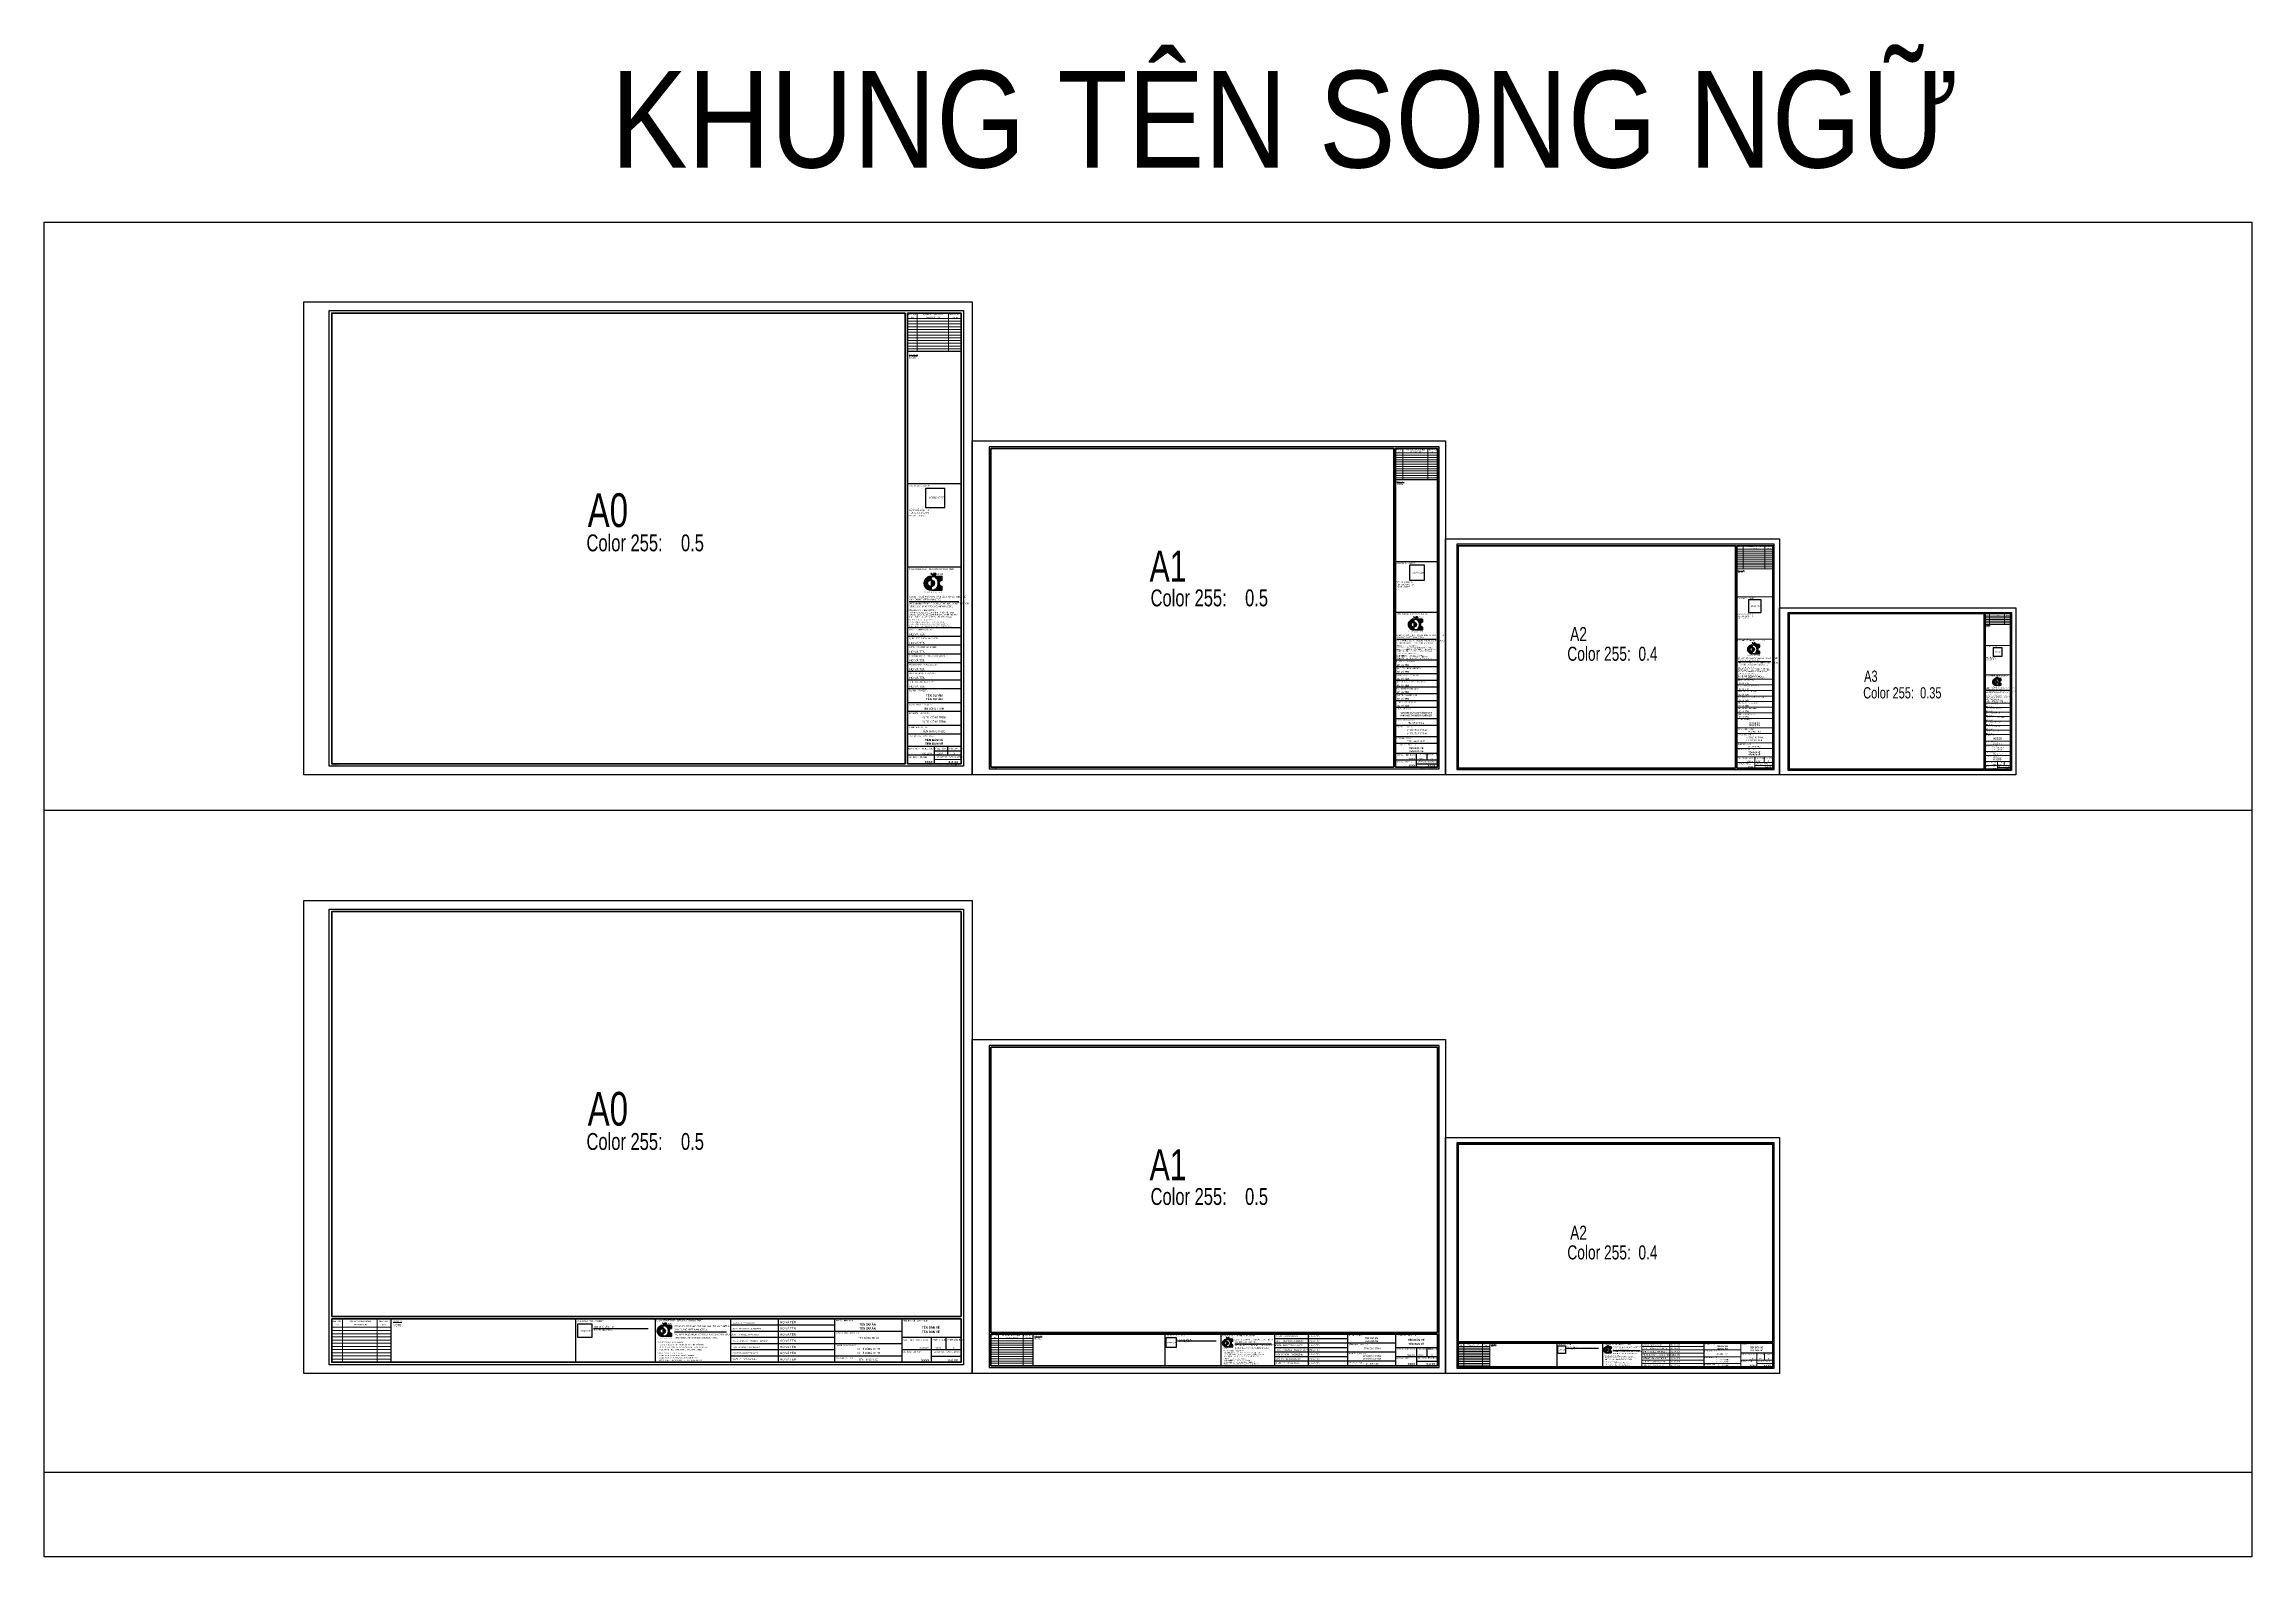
# Model space of a CAD drawing. Header units: millimetres. Extents: x 44 to 16922, y -171 to 5129.
# Drawn here: x 44 to 3968, y 1441 to 4129 of the extents above; entities that cross this region are included whole.
import ezdxf
from ezdxf.enums import TextEntityAlignment as Align

# ---------------------------------------------------------------- set-up
doc = ezdxf.new("R2010")
doc.units = ezdxf.units.MM
doc.layers.add('CDC -TEXT KHUNG', color=7, linetype='Continuous', lineweight=15)
doc.layers.add('CDC-KHUNGTEN', color=7, linetype='Continuous')
doc.styles.add('Arial', font='arial.ttf', dxfattribs={"width": 0.9, "height": 525})
doc.styles.add('Arial_4', font='arial.ttf', dxfattribs={"width": 0.75, "height": 3})
doc.styles.add('Arial_B_3', font='arialbd.ttf', dxfattribs={"width": 0.75, "height": 3})
doc.styles.add('KT CDC', font='arial.ttf', dxfattribs={"width": 0.85, "height": 200})

# ---------------------------------------------------------------- blocks, each defined once
blk = doc.blocks.new('LOGOmoi')
at = {"layer": 'CDC-KHUNGTEN', "true_color": 0x00fa3e}
h = blk.add_hatch(color=100, dxfattribs=at)
edge = h.paths.add_edge_path()
edge.add_arc((0, 0), 1.87, 90, 270)
edge.add_line((0, -1.9), (0, -3.8))
edge.add_line((0, -3.8), (-0.2, -3.8))
edge.add_line((-0.2, -3.8), (-0.4, -3.8))
edge.add_line((-0.4, -3.8), (-0.5, -3.8))
edge.add_line((-0.5, -3.8), (-0.7, -3.8))
edge.add_line((-0.7, -3.8), (-0.9, -3.7))
edge.add_line((-0.9, -3.7), (-1.1, -3.7))
edge.add_line((-1.1, -3.7), (-1.3, -3.6))
edge.add_line((-1.3, -3.6), (-1.5, -3.6))
edge.add_line((-1.5, -3.6), (-1.6, -3.5))
edge.add_line((-1.6, -3.5), (-1.8, -3.4))
edge.add_line((-1.8, -3.4), (-2, -3.3))
edge.add_line((-2, -3.3), (-2.1, -3.2))
edge.add_line((-2.1, -3.2), (-2.3, -3.1))
edge.add_line((-2.3, -3.1), (-2.4, -3))
edge.add_line((-2.4, -3), (-2.6, -2.8))
edge.add_line((-2.6, -2.8), (-2.7, -2.7))
edge.add_line((-2.7, -2.7), (-2.8, -2.6))
edge.add_line((-2.8, -2.6), (-3, -2.4))
edge.add_line((-3, -2.4), (-3.1, -2.3))
edge.add_line((-3.1, -2.3), (-3.2, -2.1))
edge.add_line((-3.2, -2.1), (-3.3, -2))
edge.add_line((-3.3, -2), (-3.4, -1.8))
edge.add_line((-3.4, -1.8), (-3.5, -1.6))
edge.add_line((-3.5, -1.6), (-3.5, -1.5))
edge.add_line((-3.5, -1.5), (-3.6, -1.3))
edge.add_line((-3.6, -1.3), (-3.7, -1.1))
edge.add_line((-3.7, -1.1), (-3.7, -0.9))
edge.add_line((-3.7, -0.9), (-3.8, -0.7))
edge.add_line((-3.8, -0.7), (-3.8, -0.6))
edge.add_line((-3.8, -0.6), (-3.8, -0.4))
edge.add_line((-3.8, -0.4), (-3.8, -0.2))
edge.add_line((-3.8, -0.2), (-3.8, 0))
edge.add_line((-3.8, 0), (-3.8, 0.2))
edge.add_line((-3.8, 0.2), (-3.8, 0.4))
edge.add_line((-3.8, 0.4), (-3.8, 0.6))
edge.add_line((-3.8, 0.6), (-3.8, 0.7))
edge.add_line((-3.8, 0.7), (-3.7, 0.9))
edge.add_line((-3.7, 0.9), (-3.7, 1.1))
edge.add_line((-3.7, 1.1), (-3.6, 1.3))
edge.add_line((-3.6, 1.3), (-3.5, 1.5))
edge.add_line((-3.5, 1.5), (-3.5, 1.6))
edge.add_line((-3.5, 1.6), (-3.4, 1.8))
edge.add_line((-3.4, 1.8), (-3.3, 2))
edge.add_line((-3.3, 2), (-3.2, 2.1))
edge.add_line((-3.2, 2.1), (-3.1, 2.3))
edge.add_line((-3.1, 2.3), (-3, 2.4))
edge.add_line((-3, 2.4), (-2.8, 2.6))
edge.add_line((-2.8, 2.6), (-2.7, 2.7))
edge.add_line((-2.7, 2.7), (-2.6, 2.8))
edge.add_line((-2.6, 2.8), (-2.4, 3))
edge.add_line((-2.4, 3), (-2.3, 3.1))
edge.add_line((-2.3, 3.1), (-2.1, 3.2))
edge.add_line((-2.1, 3.2), (-2, 3.3))
edge.add_line((-2, 3.3), (-1.8, 3.4))
edge.add_line((-1.8, 3.4), (-1.6, 3.5))
edge.add_line((-1.6, 3.5), (-1.5, 3.6))
edge.add_line((-1.5, 3.6), (-1.3, 3.6))
edge.add_line((-1.3, 3.6), (-1.1, 3.7))
edge.add_line((-1.1, 3.7), (-0.9, 3.7))
edge.add_line((-0.9, 3.7), (-0.7, 3.8))
edge.add_line((-0.7, 3.8), (-0.5, 3.8))
edge.add_line((-0.5, 3.8), (-0.4, 3.8))
edge.add_line((-0.4, 3.8), (-0.2, 3.8))
edge.add_line((-0.2, 3.8), (0, 3.8))
edge.add_line((0, 3.8), (0, 1.9))
at = {"layer": 'CDC-KHUNGTEN'}
h = blk.add_hatch(color=1, dxfattribs=at)
h.paths.add_polyline_path([(1.5, 5.5), (1.3, 5.5), (1.3, 4.9), (1.2, 4.9, -0.237912), (0.1, 5.5), (-0.2, 5.5, 0.272847), (1.1, 4.7), (1.5, 4.7)])
h.paths.add_polyline_path([(2.6, 5.5), (1.8, 5.5, 0.414214), (1.5, 5.2), (1.5, 4.9, 0.414214), (1.8, 4.7), (2.6, 4.7), (2.6, 4.9), (1.8, 4.9, -0.414214), (1.7, 4.9), (1.7, 5.2, -0.414214), (1.8, 5.3), (2.6, 5.3)])
at = {"layer": 'CDC-KHUNGTEN', "true_color": 0xc20000}
blk.add_hatch(color=12, dxfattribs=at).paths.add_polyline_path([(0, 1.9), (0, -1.8), (0, -1.9, 0.414214), (1.9, 0, 0.414214)])
at = {"layer": 'CDC-KHUNGTEN', "color": 102}
for p, q in [((0, 3.8), (0, -3.8)), ((0.4, 3.8), (6.1, 3.8)), ((1.3, 3.7), (5.2, 3.7)), ((2.3, 3.2), (6.1, 3.2)), ((2.5, 3.1), (4, 3.1)), ((3, 2.6), (6.1, 2.6)), ((3.2, 2.5), (3.4, 2.5)), ((3.4, 2.2), (6.1, 2.2)), ((3.5, 2), (6.1, 2)), ((3.6, 2.8), (6.1, 2.8)), ((3.7, 1.6), (5.4, 1.6)), ((3.8, 1.4), (5.2, 1.4)), ((3.9, 1), (4.7, 1)), ((4, 0.8), (4.7, 0.8)), ((4.1, 0.4), (4.5, 0.4)), ((4.1, 0.2), (4.5, 0.2)), ((4.5, 3.4), (6.1, 3.4)), ((6.1, 3.8), (6.1, 1.8)), ((0, -3.8), (0, -3.8)), ((0.4, -3.8), (6.1, -3.8)), ((1.3, -3.7), (5.2, -3.7)), ((2.3, -3.2), (6.1, -3.2)), ((2.5, -3.1), (4, -3.1)), ((3, -2.6), (6.1, -2.6)), ((3.2, -2.5), (3.4, -2.5)), ((3.4, -2.2), (6.1, -2.2)), ((3.5, -2), (6.1, -2)), ((3.6, -2.8), (6.1, -2.8)), ((3.7, -1.6), (5.4, -1.6)), ((3.8, -1.4), (5.2, -1.4)), ((3.9, -1), (4.7, -1)), ((4, -0.8), (4.7, -0.8)), ((4.1, -0.2), (4.5, -0.2)), ((4.1, -0.4), (4.5, -0.4)), ((4.5, -3.4), (6.1, -3.4)), ((6.1, -1.8), (6.1, -3.8))]:
    blk.add_line(p, q, dxfattribs=at)
at = {"layer": 'CDC-KHUNGTEN', "color": 1}
for points in [[(1.5, 5.5), (1.3, 5.5), (1.3, 4.9), (1.2, 4.9, -0.237912), (0.1, 5.5), (-0.2, 5.5, 0.272847), (1.1, 4.7), (1.5, 4.7)], [(2.6, 5.5), (1.8, 5.5, 0.414214), (1.5, 5.2), (1.5, 4.9, 0.414214), (1.8, 4.7), (2.6, 4.7), (2.6, 4.9), (1.8, 4.9, -0.414214), (1.7, 4.9), (1.7, 5.2, -0.414214), (1.8, 5.3), (2.6, 5.3)]]:
    blk.add_lwpolyline(points, format="xyb", close=True, dxfattribs=at)
at = {"layer": 'CDC-KHUNGTEN', "color": 7, "lineweight": 40}
blk.add_lwpolyline([(0.4, 3.8), (6.1, 3.8), (6.1, 1.8, 0.905134), (6.1, -1.8), (6.1, -3.8), (0.4, -3.8)], format="xyb", dxfattribs=at)
at = {"layer": 'CDC-KHUNGTEN', "color": 102}
blk.add_circle((0, 0), 1.87, dxfattribs=at)
at = {"layer": 'CDC-KHUNGTEN', "color": 7, "lineweight": 40}
blk.add_arc((0, 0), 3.85, 89.7449, 270.2551, dxfattribs=at)
at = {"layer": 'CDC-KHUNGTEN', "color": 112}
blk.add_ellipse((0.2, 0), major_axis=(-2.72, 2.72), ratio=1, start_param=-1.064136, end_param=-0.838054, dxfattribs=at)
at = {"layer": 'CDC-KHUNGTEN', "color": 102}
for centre, major_axis, start_param, end_param in [((0.2, 0), (-2.72, 2.72), -1.423028, -1.355019), ((0.2, 0), (2.72, 2.72), 6.199614, 6.251308), ((6.3, 0), (-2.72, 2.72), 0.083571, 0.124553), ((0.2, 0), (-2.72, 2.72), 4.527318, 4.587836), ((0.2, 0), (-2.72, 2.72), 4.346177, 4.481253), ((6.3, 0), (-2.72, 2.72), -0.147768, -0.022458), ((0.2, 0), (-2.72, 2.72), 4.178765, 4.304301), ((0.2, 0), (2.72, 2.72), 5.589142, 5.7099), ((0.2, 0), (2.72, 2.72), 5.445131, 5.550443), ((6.3, 0), (2.72, 2.72), 1.064136, 1.278853), ((6.3, 0), (1.28, 1.28), 0.884906, 3.827483), ((0.2, 0), (2.72, 2.72), 3.979647, 4.205729), ((0.2, 0), (-2.72, 2.72), 2.925816, 2.993825), ((0.2, 0), (-2.72, 2.72), 3.17347, 3.225164), ((0.2, 0), (2.72, 2.72), 4.836942, 4.89746), ((6.3, 0), (-2.72, 2.72), 1.446243, 1.487225), ((0.2, 0), (2.72, 2.72), 4.943525, 5.078601), ((6.3, 0), (-2.72, 2.72), 1.538919, 1.718564), ((0.2, 0), (-2.72, 2.72), 3.549681, 3.675216), ((0.2, 0), (-2.72, 2.72), 3.714878, 3.835636), ((6.3, 0), (2.72, 2.72), 3.433536, 3.648253)]:
    blk.add_ellipse(centre, major_axis=major_axis, ratio=1, start_param=start_param, end_param=end_param, dxfattribs=at)
at = {"layer": 'CDC-KHUNGTEN', "color": 1, "style": 'KT CDC', "width": 0.85}
blk.add_text('GROUP', height=0.792, dxfattribs=at).set_placement((2.9, 4.7))
at = {"layer": 'CDC-KHUNGTEN', "color": 102, "style": 'KT CDC', "width": 1.15}
blk.add_text('C D C J S C . V N', height=0.8, dxfattribs=at).set_placement((-3.9, -5.5))
blk = doc.blocks.new('DSFDG')
at = {"layer": 'CDC-KHUNGTEN', "lineweight": 9}
for p, q in [((-551.9, 44.5), (-551.9, 2.5)), ((-518.8, 44.5), (-518.8, 2.5)), ((-505.7, 38.7), (-562, 38.7)), ((-505.7, 35.7), (-562, 35.7)), ((-505.7, 32.7), (-562, 32.7)), ((-505.7, 29.7), (-562, 29.7)), ((-505.7, 26.7), (-562, 26.7)), ((-505.7, 23.7), (-562, 23.7)), ((-505.7, 20.7), (-562, 20.7)), ((-505.7, 17.7), (-562, 17.7)), ((-505.7, 14.7), (-562, 14.7)), ((-505.7, 11.7), (-562, 11.7)), ((-505.7, 8.7), (-562, 8.7)), ((-505.7, 5.7), (-562, 5.7))]:
    blk.add_line(p, q, dxfattribs=at)
at = {"layer": 'CDC-KHUNGTEN', "lineweight": 20}
for p, q in [((-505.7, 2.5), (-505.7, 44.5)), ((-305.5, 44.5), (-305.5, 2.5)), ((-235.5, 44.5), (-235.5, 2.5)), ((-185.5, 44.5), (-185.5, 2.5)), ((-59.5, 44.5), (-59.5, 2.5)), ((-125.5, 38.5), (-235.5, 38.5)), ((-125.5, 32.5), (-235.5, 32.5)), ((-125.5, 26.5), (-235.5, 26.5)), ((-125.5, 20.5), (-235.5, 20.5)), ((-125.5, 14.5), (-235.5, 14.5)), ((-125.5, 8.5), (-235.5, 8.5)), ((-59.5, 32.5), (-125.5, 32.5)), ((-59.5, 20.5), (-125.5, 20.5)), ((-59.5, 8.5), (-125.5, 8.5)), ((-2.5, 14.5), (-59.5, 14.5)), ((-31, 2.5), (-31, 26.5)), ((-31, 8.5), (-2.5, 8.5)), ((-17.2, 14.5), (-17.2, 26.5))]:
    blk.add_line(p, q, dxfattribs=at)
at = {"layer": 'CDC-KHUNGTEN'}
for p, q in [((-305.5, 44.5), (-305.5, 2.5)), ((-125.5, 44.5), (-125.5, 2.5)), ((-287.2, 31.7), (-238.2, 31.7)), ((-2.5, 26.5), (-59.5, 26.5))]:
    blk.add_line(p, q, dxfattribs=at)
at = {"layer": 'CDC-KHUNGTEN', "color": 8}
blk.add_lwpolyline([(-70.4, 0), (0, 0), (0, 400.5), (-564.5, 400.5), (-564.5, 0), (-70.4, 0)], dxfattribs=at)
at = {"layer": 'CDC-KHUNGTEN', "color": 255, "lineweight": 60}
for points in [[(-2.5, 47), (-2.5, 398), (-562, 398), (-562, 47)], [(-2.5, 44.5), (-562, 44.5), (-562, 2.5), (-2.5, 2.5)]]:
    blk.add_lwpolyline(points, close=True, dxfattribs=at)
at = {"layer": 'Defpoints', "color": 1, "ltscale": 0.2}
blk.add_lwpolyline([(-584.5, -9.5), (-584.5, 410), (9.5, 410), (9.5, -9.5), (-584.5, -9.5)], close=True, dxfattribs=at)
at = {"xscale": 1.33904193134268, "yscale": 1.33904193134268, "zscale": 1.33904193134268}
blk.add_blockref('LOGOmoi', (-298.2, 32.7), dxfattribs=at)
at = {"layer": 'CDC -TEXT KHUNG', "style": 'Arial_B_3', "width": 0.8}
for p in [(-31.7, 35.6), (-31.7, 30.4)]:
    blk.add_text('TÊN BẢN VẼ', height=2.8, dxfattribs=at).set_placement(p, align=Align.CENTER)
for s, p in [('XXXX', (-33.3, 3.3)), ('X-X.XX', (-6.2, 3.3))]:
    blk.add_text(s, height=2.8, dxfattribs=at).set_placement(p, align=Align.RIGHT)
at = {"layer": 'CDC-KHUNGTEN'}
for s, height, style, width, p in [('NO', 1.65, 'KT CDC', 0.85, (-558.5, 39.2)), ('DESCRIPTION', 1.65, 'KT CDC', 0.85, (-542, 39.2)), ('DATE', 1.65, 'KT CDC', 0.85, (-514.7, 39.2)), ('DUYỆT - APPROVED BY :', 2.2, 'Arial', 0.8, (-233.8, 40.4)), ('DỰ ÁN - PROJECT :  ', 1.5, 'Arial', 0.8, (-123.6, 41.9)), ('TÊN BẢN VẼ - DWG TITLE :', 1.5, 'Arial', 0.8, (-57.6, 42)), ('- ISO 06/2019 -', 0.943, 'KT CDC', 1.15, (-562, 1)), ('* TRỤ SỞ CHÍNH - HEAD OFFICE :', 1.4, 'KT CDC', 0.85, (-303.6, 22.2)), ('* CÔNG TY CDCs - CDCs OFFICE :', 1.4, 'KT CDC', 0.85, (-303.6, 11.4)), ('ĐIỆN THOẠI - TEL: (848) 8414777; FAX : (848) 8414777', 1.4, 'KT CDC', 0.85, (-301.3, 4.4)), ('67/46L ĐINH TIÊN HOÀNG, TP HỒ CHÍ MINH', 1.4, 'KT CDC', 0.85, (-301.3, 9.1)), ('67/46L DINHTIENHOANG STR, HOCHIMINH CITY', 1.4, 'KT CDC', 0.85, (-301.3, 6.8)), ('TÒA NHÀ CDC-CIC, 37 LÊ ĐẠI HÀNH, HÀ NỘI, VIỆT NAM', 1.4, 'KT CDC', 0.85, (-301.1, 19.6)), ('CDC-CIC BUILDING , 37 LEDAIHANH STR. , HANOI, VIETNAM', 1.4, 'KT CDC', 0.85, (-301.1, 17.3)), ('ĐIỆN THOẠI - TEL : (844) 9760402; FAX: (844) 9763122', 1.4, 'KT CDC', 0.85, (-301.1, 14.9)), ('CÔNG TY CỔ PHẦN TƯ VẤN ÐẦU TƯ VÀ THIẾT KẾ', 1.8, 'KT CDC', 0.65, (-287.2, 36.3)), ('XÂY DỰNG VIỆT NAM (CDC)', 1.8, 'KT CDC', 0.65, (-287, 33.2)), ('VIETNAM INVESTMENT CONSULTING AND CONSTRUCTION ', 1.8, 'KT CDC', 0.65, (-287, 28.6)), ('DESIGNING JOINT STOCK COMPANY (CDC)', 1.8, 'KT CDC', 0.65, (-286.9, 25.3)), ('QLKT - TECHNICAL MANAGER :', 2.2, 'Arial', 0.8, (-233.7, 34.4)), ('CNTK - PROJECT MANAGER :', 2.2, 'Arial', 0.8, (-233.7, 28.4)), ('TRƯỞNG ĐƠN VỊ - HEAD OF DIVISION :', 2.2, 'Arial', 0.8, (-233.7, 22.4)), ('CHỦ TRÌ - MAIN DESIGNER :', 2.2, 'Arial', 0.8, (-233.7, 10.4)), ('THIẾT KẾ - DESIGNED BY :', 2.2, 'Arial', 0.8, (-233.6, 4.4)), ('KIỂM BỘ MÔN - CHECKED BY :', 2.2, 'Arial', 0.8, (-233.7, 16.4)), ('ĐỊA ĐIỂM - LOCATION :', 1.5, 'Arial', 0.8, (-123.7, 17.9)), ('CÔNG TRÌNH - PROJECT :  ', 1.5, 'Arial', 0.8, (-123.7, 29.9)), ('HẠNG MỤC - ITEM : ', 1.5, 'Arial', 0.8, (-123.8, 5.9)), ('GIAI ĐOẠN - PHASE :', 1.5, 'Arial', 0.8, (-58.6, 11.9)), ('TỈ LỆ - SCALE :', 1.5, 'Arial', 0.8, (-30, 23.9)), ('BẢN VẼ SỐ - DWG NUMBER :', 1.5, 'Arial', 0.8, (-29.3, 11.9)), ('- CDCJSC . VN GIỮ BẢN QUYỂN -', 0.943, 'KT CDC', 1.15, (-26.5, 1)), ('PHIÊN BẢN -REV', 1.5, 'Arial', 0.8, (-16.4, 23.9))]:
    blk.add_text(s, height=height, dxfattribs=dict(at, style=style, width=width)).set_placement(p)
for s, height, style, width, p in [('TÊN DỰ ÁN', 2.5, 'Arial_B_3', 0.8, (-92.5, 37.7)), ('TÊN CÔNG TRÌNH', 2.25, 'Arial', 0.65, (-93.5, 24.3)), ('VỊ TRÍ CÔNG TRÌNH', 2.25, 'Arial', 0.65, (-91.8, 14.3)), ('VỊ TRÍ CÔNG TRÌNH', 2.25, 'Arial', 0.65, (-91.8, 10.3)), ('TÊN DỰ ÁN', 2.5, 'Arial_B_3', 0.8, (-92.5, 33.7)), ('TÊN HẠNG MỤC', 2.25, 'Arial', 0.65, (-91.5, 4.1))]:
    blk.add_text(s, height=height, dxfattribs=dict(at, style=style, width=width)).set_placement(p, align=Align.CENTER)
at = {"layer": 'CDC-KHUNGTEN', "style": 'Arial', "width": 0.814645}
blk.add_text('HOÀN THÀNH - FINISHED DATE :', height=1.5, dxfattribs=at).set_placement((-58.6, 23.9), (-31.9, 23.9), align=Align.FIT)
at = {"layer": 'CDC-KHUNGTEN', "style": 'Arial', "width": 0.9}
for s, p in [('XX/20XX', (-33.6, 15.6)), ('1/XX', (-22, 15.6))]:
    blk.add_text(s, height=1.88, dxfattribs=at).set_placement(p, align=Align.RIGHT)
at = {"layer": 'CDC-KHUNGTEN', "style": 'Arial_B_3'}
blk.add_text('X', height=2.5, dxfattribs=at).set_placement((-9.4, 15.6), align=Align.RIGHT)
at = {"layer": 'CDC-KHUNGTEN', "line_spacing_factor": 0.941778, "style": 'KT CDC'}
for s, insert, char_height, width, attachment_point in [('LẦN NỘP', (-556.9, 43.9), 1.65, 10.982, 2), ('NỘI DUNG ĐIỀU CHỈNH', (-535.3, 43.9), 1.65, 27.748, 2), ('NGÀY NỘP', (-512.3, 43.9), 1.65, 13.167, 2), ('HỌ VÀ TÊN', (-183.6, 42.6), 2.2, 34.679, 1), ('HỌ VÀ TÊN', (-183.6, 36.6), 2.2, 34.679, 1), ('HỌ VÀ TÊN', (-183.6, 30.6), 2.2, 34.679, 1), ('HỌ VÀ TÊN', (-183.6, 24.6), 2.2, 34.679, 1), ('HỌ VÀ TÊN', (-183.6, 18.6), 2.2, 34.679, 1), ('HỌ VÀ TÊN', (-183.6, 12.6), 2.2, 34.679, 1), ('HỌ VÀ TÊN', (-183.6, 6.6), 2.2, 34.679, 1)]:
    blk.add_mtext(s, dxfattribs=dict(at, insert=insert, char_height=char_height, width=width, attachment_point=attachment_point))
blk = doc.blocks.new('cdtna1')
at = {"layer": 'CDC-KHUNGTEN'}
blk.add_line((22.5, -11.9), (91.5, -11.9), dxfattribs=at)
blk.add_lwpolyline([(20.3, -6), (20.3, -23.5), (2.8, -23.5), (2.8, -6)], close=True, dxfattribs=at)
for s, height, style, width, p in [('LOGO CĐT', 2.2, 'Arial', 0.8, (4.7, -16.3)), ('* ĐỊA CHỈ - ADDRESS :', 1.8, 'KT CDC', 0.85, (21.2, -14.7)), ('TÊN CHỦ ĐẦU TƯ', 2.5, 'KT CDC', 0.7, (22.5, -10.9)), ('.....', 1.8, 'KT CDC', 0.78, (22.5, -18))]:
    blk.add_text(s, height=height, dxfattribs=dict(at, style=style, width=width)).set_placement(p)
blk = doc.blocks.new('KHUNG NGANG A1')
at = {"layer": 'CDC-KHUNGTEN', "lineweight": 9}
for p, q in [((-721.9, 51.3), (-797, 51.3)), ((-721.9, 47.3), (-797, 47.3)), ((-721.9, 43.3), (-797, 43.3)), ((-721.9, 39.3), (-797, 39.3)), ((-783.5, 59), (-783.5, 3)), ((-739.4, 59), (-739.4, 3)), ((-721.9, 35.3), (-797, 35.3)), ((-721.9, 31.3), (-797, 31.3)), ((-721.9, 27.3), (-797, 27.3)), ((-721.9, 23.3), (-797, 23.3)), ((-721.9, 19.3), (-797, 19.3)), ((-721.9, 15.3), (-797, 15.3)), ((-721.9, 11.3), (-797, 11.3)), ((-721.9, 7.3), (-797, 7.3))]:
    blk.add_line(p, q, dxfattribs=at)
at = {"layer": 'CDC-KHUNGTEN', "lineweight": 25}
for p, q in [((-721.9, 3), (-721.9, 59)), ((-488, 59), (-488, 3)), ((-388, 59), (-388, 3)), ((-293, 59), (-293, 3)), ((-163, 51), (-293, 51)), ((-163, 43), (-293, 43)), ((-163, 59), (-163, 3)), ((-78, 43), (-163, 43)), ((-78, 59), (-78, 3)), ((-163, 35), (-293, 35)), ((-163, 27), (-293, 27)), ((-163, 19), (-293, 19)), ((-163, 11), (-293, 11)), ((-78, 27), (-163, 27)), ((-78, 11), (-163, 11)), ((-3, 35), (-78, 35)), ((-3, 19), (-78, 19)), ((-40, 3), (-40, 35)), ((-40, 11), (-3, 11)), ((-21.6, 19), (-21.6, 35))]:
    blk.add_line(p, q, dxfattribs=at)
at = {"layer": 'CDC-KHUNGTEN'}
for p, q in [((-388, 59), (-388, 3)), ((-363.6, 42), (-298.2, 42)), ((-233, 59), (-233, 3))]:
    blk.add_line(p, q, dxfattribs=at)
at = {"layer": 'CDC-KHUNGTEN', "color": 8}
blk.add_lwpolyline([(-79, 0), (0, 0), (0, 572), (-800, 572), (-800, 0), (-79, 0)], dxfattribs=at)
at = {"layer": 'CDC-KHUNGTEN', "color": 255, "lineweight": 60}
blk.add_lwpolyline([(-3, 62), (-3, 569), (-797, 569), (-797, 62), (-3, 62)], dxfattribs=at)
at = {"layer": 'CDC-KHUNGTEN', "lineweight": 60}
blk.add_lwpolyline([(-3, 59), (-797, 59), (-797, 3), (-3, 3)], close=True, dxfattribs=at)
at = {"layer": 'Defpoints', "color": 1, "ltscale": 0.2}
blk.add_lwpolyline([(-830, -11), (-830, 583), (11, 583), (11, -11), (-830, -11)], close=True, dxfattribs=at)
at = {"xscale": 1.78538924179024, "yscale": 1.78538924179024, "zscale": 1.78538924179024}
blk.add_blockref('LOGOmoi', (-378.3, 43.2), dxfattribs=at)
at = {"layer": 'CDC-KHUNGTEN'}
blk.add_blockref('cdtna1', (-488, 59), dxfattribs=at)
at = {"layer": 'CDC -TEXT KHUNG', "style": 'Arial_B_3'}
for width, p in [(0.8, (-40.9, 47)), (0.75, (-40.9, 40))]:
    blk.add_text('TÊN BẢN VẼ', height=3.5, dxfattribs=dict(at, width=width)).set_placement(p, align=Align.CENTER)
at = {"layer": 'CDC -TEXT KHUNG', "style": 'Arial_B_3', "width": 0.8}
for s, p in [('XXXX', (-43.1, 4.1)), ('X-X.XX', (-7, 4.1))]:
    blk.add_text(s, height=3.5, dxfattribs=at).set_placement(p, align=Align.RIGHT)
at = {"layer": 'CDC-KHUNGTEN'}
for s, height, style, width, p in [('NO', 2.2, 'KT CDC', 0.85, (-792.3, 52)), ('DESCRIPTION', 2.2, 'KT CDC', 0.85, (-770.4, 52)), ('DATE', 2.2, 'KT CDC', 0.85, (-733.9, 52)), ('NOTE :', 3, 'Arial_4', 0.85, (-719.5, 50.1)), ('CHỦ ĐẦU TƯ - CLIENT', 2.2, 'Arial', 0.8, (-485.5, 55)), ('CÔNG TY CỔ PHẦN TƯ VẤN ÐẦU TƯ VÀ THIẾT KẾ', 2.5, 'KT CDC', 0.65, (-363.6, 48.1)), ('XÂY DỰNG VIỆT NAM (CDC)', 2.5, 'KT CDC', 0.65, (-363.4, 43.9)), ('VIETNAM INVESTMENT CONSULTING AND CONSTRUCTION ', 2.5, 'KT CDC', 0.65, (-363.3, 37.8)), ('QLKT - TECHNICAL MANAGER :', 2.5, 'Arial', 0.8, (-290.6, 45.8)), ('CNTK - PROJECT MANAGER :', 2.5, 'Arial', 0.8, (-290.6, 37.8)), ('DUYỆT - APPROVED BY :', 2.5, 'Arial', 0.8, (-290.7, 53.8)), ('CÔNG TRÌNH - PROJECT :  ', 2, 'Arial', 0.8, (-160.6, 39.5)), ('DỰ ÁN - PROJECT :  ', 2, 'Arial', 0.8, (-160.5, 55.5)), ('TÊN BẢN VẼ - DWG TITLE :', 2, 'Arial', 0.8, (-75.5, 55.7)), ('- ISO 06/2019 -', 1.257, 'KT CDC', 1.15, (-797, 1)), ('* TRỤ SỞ CHÍNH - HEAD OFFICE :', 1.8, 'KT CDC', 0.85, (-385.6, 28.3)), ('* CÔNG TY CDCs - CDCs OFFICE :', 1.8, 'KT CDC', 0.85, (-385.6, 14.5)), ('ĐIỆN THOẠI - TEL: (848) 8414777; FAX : (848) 8414777', 1.8, 'KT CDC', 0.85, (-382.6, 5.5)), ('67/46L ĐINH TIÊN HOÀNG, TP HỒ CHÍ MINH', 1.8, 'KT CDC', 0.85, (-382.6, 11.5)), ('67/46L DINHTIENHOANG STR, HOCHIMINH CITY', 1.8, 'KT CDC', 0.85, (-382.6, 8.5)), ('TÒA NHÀ CDC-CIC, 37 LÊ ĐẠI HÀNH, HÀ NỘI, VIỆT NAM', 1.8, 'KT CDC', 0.85, (-382.4, 25)), ('ĐIỆN THOẠI - TEL : (844) 9760402; FAX: (844) 9763122', 1.8, 'KT CDC', 0.85, (-382.4, 19)), ('CDC-CIC BUILDING , 37 LEDAIHANH STR. , HANOI, VIETNAM', 1.8, 'KT CDC', 0.85, (-382.4, 22)), ('DESIGNING JOINT STOCK COMPANY (CDC)', 2.5, 'KT CDC', 0.65, (-363.2, 33.3)), ('TRƯỞNG ĐƠN VỊ - HEAD OF DIVISION :', 2.5, 'Arial', 0.8, (-290.6, 29.8)), ('CHỦ TRÌ - MAIN DESIGNER :', 2.5, 'Arial', 0.8, (-290.6, 13.8)), ('KIỂM BỘ MÔN - CHECKED BY :', 2.5, 'Arial', 0.8, (-290.7, 21.7)), ('THIẾT KẾ - DESIGNED BY :', 2.5, 'Arial', 0.8, (-290.5, 5.8)), ('ĐỊA ĐIỂM - LOCATION :', 2, 'Arial', 0.8, (-160.6, 23.5)), ('HẠNG MỤC - ITEM : ', 2, 'Arial', 0.8, (-160.7, 7.5)), ('GIAI ĐOẠN - PHASE :', 2, 'Arial', 0.8, (-76.8, 15.5)), ('TỈ LỆ - SCALE :', 2, 'Arial', 0.8, (-38.7, 31.6)), ('BẢN VẼ SỐ - DWG NUMBER :', 2, 'Arial', 0.8, (-37.7, 15.6)), ('- CDCJSC . VN GIỮ BẢN QUYỂN -', 1.257, 'KT CDC', 1.15, (-34.9, 1)), ('PHIÊN BẢN -REV', 2, 'Arial', 0.7, (-20.5, 31.6))]:
    blk.add_text(s, height=height, dxfattribs=dict(at, style=style, width=width)).set_placement(p)
for s, style, width, p in [('TÊN DỰ ÁN', 'Arial_B_3', 0.8, (-120.5, 50.3)), ('TÊN DỰ ÁN', 'Arial_B_3', 0.8, (-120.5, 45.3)), ('VỊ TRÍ CÔNG TRÌNH', 'Arial', 0.65, (-119.5, 18.4)), ('VỊ TRÍ CÔNG TRÌNH', 'Arial', 0.65, (-119.5, 13.5)), ('TÊN CÔNG TRÌNH', 'Arial', 0.65, (-119.2, 32)), ('TÊN HẠNG MỤC', 'Arial', 0.65, (-119.4, 5))]:
    blk.add_text(s, height=3, dxfattribs=dict(at, style=style, width=width)).set_placement(p, align=Align.CENTER)
at = {"layer": 'CDC-KHUNGTEN', "style": 'Arial', "width": 0.814645}
blk.add_text('HOÀN THÀNH - FINISHED DATE :', height=2, dxfattribs=at).set_placement((-76.9, 31.5), (-41.2, 31.5), align=Align.FIT)
at = {"layer": 'CDC-KHUNGTEN', "style": 'Arial', "width": 0.9}
for s, p in [('XX/20XX', (-43.4, 20.5)), ('1/XXX', (-28, 20.5))]:
    blk.add_text(s, height=2.5, dxfattribs=at).set_placement(p, align=Align.RIGHT)
at = {"layer": 'CDC-KHUNGTEN', "style": 'KT CDC'}
blk.add_text('X', height=3.2, dxfattribs=at).set_placement((-11.2, 20.5), align=Align.RIGHT)
at = {"layer": 'CDC-KHUNGTEN', "line_spacing_factor": 0.941778, "style": 'KT CDC'}
for s, insert, char_height, width, attachment_point in [('LẦN NỘP', (-790.2, 58.2), 2.2, 14.642, 2), ('NỘI DUNG ĐIỀU CHỈNH', (-761.4, 58.2), 2.2, 36.997, 2), ('NGÀY NỘP', (-730.8, 58.2), 2.2, 17.556, 2), ('HỌ VÀ TÊN', (-230.5, 56.3), 2.5, 46.239, 1), ('HỌ VÀ TÊN', (-230.5, 48.3), 2.5, 46.239, 1), ('HỌ VÀ TÊN', (-230.5, 40.3), 2.5, 46.239, 1), ('HỌ VÀ TÊN', (-230.5, 32.3), 2.5, 46.239, 1), ('HỌ VÀ TÊN', (-230.5, 24.3), 2.5, 46.239, 1), ('HỌ VÀ TÊN', (-230.5, 16.3), 2.5, 46.239, 1), ('HỌ VÀ TÊN', (-230.5, 8.3), 2.5, 46.239, 1)]:
    blk.add_mtext(s, dxfattribs=dict(at, insert=insert, char_height=char_height, width=width, attachment_point=attachment_point))
at = {"layer": 'CDC-KHUNGTEN', "insert": (-719.5, 57), "char_height": 2.2, "width": 18.82, "attachment_point": 1, "style": 'Arial'}
blk.add_mtext('{\\LGHI CHÚ:}', dxfattribs=at)
blk = doc.blocks.new('KHUNG DOC A2')
at = {"layer": 'CDC-KHUNGTEN', "lineweight": 20}
for p, q in [((-2.5, 160.8), (-66.5, 160.8)), ((-2.5, 150.8), (-66.5, 150.8)), ((-2.5, 140.8), (-66.5, 140.8)), ((-2.5, 130.8), (-66.5, 130.8)), ((-2.5, 120.8), (-66.5, 120.8)), ((-2.5, 110.8), (-66.5, 110.8)), ((-2.5, 100.8), (-66.5, 100.8)), ((-2.5, 90.8), (-66.5, 90.8)), ((-2.5, 74.2), (-66.5, 74.2)), ((-2.5, 64.2), (-66.5, 64.2)), ((-2.5, 47.5), (-66.5, 47.5)), ((-2.5, 37.5), (-66.5, 37.5)), ((-2.5, 22.5), (-66.5, 22.5)), ((-2.5, 12.5), (-66.5, 12.5)), ((-34.8, 2.5), (-34.8, 22.5)), ((-34.8, 7.5), (-2.5, 7.5)), ((-18, 12.5), (-18, 22.5))]:
    blk.add_line(p, q, dxfattribs=at)
at = {"layer": 'CDC-KHUNGTEN'}
blk.add_line((-64.5, 192), (-6.2, 192), dxfattribs=at)
at = {"layer": 'CDC-KHUNGTEN', "xscale": 2.09492374791903, "yscale": 2.09492374791903, "zscale": 2.09492374791903}
blk.add_blockref('LOGOmoi', (-39.2, 213.6), dxfattribs=at)
at = {"layer": 'CDC -TEXT KHUNG', "style": 'Arial_B_3', "width": 0.8}
for s, p in [('TÊN DỰ ÁN', (-35.5, 81.8)), ('TÊN DỰ ÁN', (-35.5, 77.8)), ('TÊN BẢN VẼ', (-35.5, 29.2)), ('TÊN BẢN VẼ', (-35.5, 25.1))]:
    blk.add_text(s, height=2.5, dxfattribs=at).set_placement(p, align=Align.CENTER)
at = {"layer": 'CDC -TEXT KHUNG', "style": 'KT CDC', "width": 1.15}
for s, p in [('- ISO 06/2019 -', (-562, 0.6)), ('- CDCJSC . VN GIỮ BẢN QUYỂN -', (-29.1, 0.6))]:
    blk.add_text(s, height=1.047, dxfattribs=at).set_placement(p)
at = {"layer": 'CDC -TEXT KHUNG', "style": 'Arial_B_3', "width": 0.8}
for s, p in [('XXXX', (-37.3, 3.4)), ('X-X.XX', (-5.8, 3.4))]:
    blk.add_text(s, height=2.5, dxfattribs=at).set_placement(p, align=Align.RIGHT)
at = {"layer": 'CDC-KHUNGTEN'}
for s, height, style, width, p in [('CÔNG TY CỔ PHẦN TƯ VẤN ÐẦU TƯ VÀ THIẾT KẾ', 2.083, 'KT CDC', 0.84, (-64.6, 196.7)), ('* TRỤ SỞ CHÍNH - HEAD OFFICE :', 1.5, 'KT CDC', 0.85, (-65.7, 181.1)), ('* CÔNG TY CDCs - CDCs OFFICE :', 1.5, 'KT CDC', 0.85, (-65.7, 169.9)), ('VIETNAM INVESTMENT CONSULTING AND CONSTRUCTION ', 2.083, 'KT CDC', 0.7, (-64.5, 188.7)), ('TÒA NHÀ CDC-CIC, 37 LÊ ĐẠI HÀNH, HÀ NỘI, VIỆT NAM', 1.5, 'KT CDC', 0.85, (-64.6, 178.3)), ('CDC-CIC BUILDING , 37 LEDAIHANH STR. , HANOI, VIETNAM', 1.5, 'KT CDC', 0.85, (-64.6, 176)), ('ĐIỆN THOẠI - TEL : (844) 9760402; FAX: (844) 9763122', 1.5, 'KT CDC', 0.85, (-64.5, 173.7)), ('67/46L ĐINH TIÊN HOÀNG, TP HỒ CHÍ MINH', 1.5, 'KT CDC', 0.85, (-64.6, 167.2)), ('67/46L DINHTIENHOANG STR, HOCHIMINH CITY', 1.5, 'KT CDC', 0.85, (-64.6, 164.8)), ('ĐIỆN THOẠI - TEL: (848) 8414777; FAX : (848) 8414777', 1.5, 'KT CDC', 0.85, (-64.5, 162.5)), ('DUYỆT - APPROVED BY :', 1.8, 'Arial', 0.8, (-64.6, 157.9)), ('XÂY DỰNG VIỆT NAM (CDC)', 2.083, 'KT CDC', 0.84, (-64.4, 193.5)), ('DESIGNING JOINT STOCK COMPANY (CDC)', 2.083, 'KT CDC', 0.7, (-64.4, 185.3)), ('QLKT - TECHNICAL MANAGER :', 1.8, 'Arial', 0.8, (-64.5, 147.9)), ('CNTK - PROJECT MANAGER :', 1.8, 'Arial', 0.8, (-64.5, 137.9)), ('TRƯỞNG ĐƠN VỊ - HEAD OF DIVISION :', 1.8, 'Arial', 0.8, (-64.5, 127.9)), ('KIỂM BỘ MÔN - CHECKED BY :', 1.8, 'Arial', 0.8, (-64.6, 117.9)), ('CHỦ TRÌ - MAIN DESIGNER :', 1.8, 'Arial', 0.8, (-64.5, 107.9)), ('THIẾT KẾ - DESIGNED BY :', 1.8, 'Arial', 0.8, (-64.4, 97.9)), ('DỰ ÁN - PROJECT :  ', 1.8, 'Arial', 0.8, (-64.4, 87.9)), ('CÔNG TRÌNH - PROJECT :  ', 1.8, 'Arial', 0.8, (-64.5, 71.2)), ('ĐỊA ĐIỂM - LOCATION :', 1.8, 'Arial', 0.8, (-64.4, 61.2)), ('HẠNG MỤC - ITEM : ', 1.8, 'Arial', 0.8, (-64.6, 44.6)), ('GIAI ĐOẠN - PHASE :', 1.8, 'Arial', 0.8, (-65.5, 9.6)), ('TÊN BẢN VẼ - DWG TITLE :', 1.8, 'Arial', 0.8, (-64.4, 34.8)), ('TỈ LỆ - SCALE :', 1.8, 'Arial', 0.8, (-33.7, 19.7)), ('BẢN VẼ SỐ - DWG NUMBER :', 1.8, 'Arial', 0.8, (-32.9, 9.6)), ('PHIÊN BẢN -REV', 1.8, 'Arial', 0.7, (-17.1, 19.7))]:
    blk.add_text(s, height=height, dxfattribs=dict(at, style=style, width=width)).set_placement(p)
at = {"layer": 'CDC-KHUNGTEN', "style": 'Arial'}
for s, width, p in [('VỊ TRÍ CÔNG TRÌNH', 0.7, (-36.1, 50.8)), ('VỊ TRÍ CÔNG TRÌNH', 0.7, (-34.9, 55.8)), ('TÊN CÔNG TRÌNH', 0.65, (-35.9, 66.2)), ('TÊN HẠNG MỤC', 0.65, (-35.2, 39.5))]:
    blk.add_text(s, height=2.5, dxfattribs=dict(at, width=width)).set_placement(p, align=Align.CENTER)
at = {"layer": 'CDC-KHUNGTEN', "style": 'Arial', "width": 0.754301}
blk.add_text('HOÀN THÀNH - FINISHED DATE :', height=1.8, dxfattribs=at).set_placement((-65.6, 19.6), (-35.9, 19.6), align=Align.FIT)
at = {"layer": 'CDC-KHUNGTEN', "style": 'Arial', "width": 0.9}
for s, p in [('XX/20XX', (-37.6, 13.7)), ('1/XXX', (-24.7, 13.7))]:
    blk.add_text(s, height=2, dxfattribs=at).set_placement(p, align=Align.RIGHT)
at = {"layer": 'CDC-KHUNGTEN', "style": 'KT CDC'}
blk.add_text('X', height=2.67, dxfattribs=at).set_placement((-9.3, 13.7), align=Align.RIGHT)
at = {"layer": 'CDC-KHUNGTEN', "char_height": 2.5, "width": 38.532, "attachment_point": 1, "line_spacing_factor": 0.941778, "style": 'KT CDC'}
for insert in [(-64.4, 154.6), (-64.4, 144.6), (-64.4, 134.6), (-64.4, 124.6), (-64.4, 114.6), (-64.4, 104.6), (-64.4, 94.6)]:
    blk.add_mtext('HỌ VÀ TÊN', dxfattribs=dict(at, insert=insert))
blk = doc.blocks.new('KHUNG DOC A3')
at = {"layer": 'CDC-KHUNGTEN', "lineweight": 15}
for p, q in [((-2, 119.8), (-46.8, 119.8)), ((-2, 111.8), (-46.8, 111.8)), ((-2, 103.8), (-46.8, 103.8)), ((-2, 95.8), (-46.8, 95.8)), ((-2, 87.8), (-46.8, 87.8)), ((-2, 79.8), (-46.8, 79.8)), ((-2, 71.8), (-46.8, 71.8)), ((-2, 63.8), (-46.8, 63.8)), ((-2, 52.2), (-46.8, 52.2)), ((-2, 45.2), (-46.8, 45.2)), ((-2, 33.5), (-46.8, 33.5)), ((-2, 26.5), (-46.8, 26.5)), ((-2, 16), (-46.8, 16)), ((-2, 9), (-46.8, 9)), ((-24.6, 2), (-24.6, 16)), ((-24.6, 5.5), (-2, 5.5)), ((-12.8, 9), (-12.8, 16))]:
    blk.add_line(p, q, dxfattribs=at)
at = {"layer": 'CDC-KHUNGTEN'}
blk.add_line((-45.3, 142.7), (-2.6, 142.7), dxfattribs=at)
at = {"layer": 'CDC-KHUNGTEN', "xscale": 1.466446623543321, "yscale": 1.466446623543321, "zscale": 1.466446623543321}
blk.add_blockref('LOGOmoi', (-27.7, 157.2), dxfattribs=at)
at = {"layer": 'CDC -TEXT KHUNG', "style": 'Arial_B_3', "width": 0.8}
for s, p in [('TÊN DỰ ÁN', (-25.1, 57.3)), ('TÊN DỰ ÁN', (-25.1, 54.5)), ('TÊN BẢN VẼ', (-25.1, 20.7)), ('TÊN BẢN VẼ', (-25.1, 17.8))]:
    blk.add_text(s, height=1.8, dxfattribs=at).set_placement(p, align=Align.CENTER)
at = {"layer": 'CDC -TEXT KHUNG', "style": 'KT CDC', "width": 1.15}
for s, p in [('- ISO 06/2019 -', (-395, 0.7)), ('- CDCJSC . VN GIỮ BẢN QUYỂN -', (-20.6, 0.7))]:
    blk.add_text(s, height=0.733, dxfattribs=at).set_placement(p)
at = {"layer": 'CDC -TEXT KHUNG', "style": 'Arial_B_3', "width": 0.8}
for s, p in [('XXXX', (-26.4, 2.6)), ('X-X.XX', (-4.3, 2.6))]:
    blk.add_text(s, height=1.8, dxfattribs=at).set_placement(p, align=Align.RIGHT)
at = {"layer": 'CDC-KHUNGTEN', "style": 'KT CDC'}
for s, height, width, p in [('* TRỤ SỞ CHÍNH - HEAD OFFICE :', 1.1, 0.85, (-46.2, 134.7)), ('* CÔNG TY CDCs - CDCs OFFICE :', 1.1, 0.85, (-46.2, 126.5)), ('VIETNAM INVESTMENT CONSULTING AND CONSTRUCTION ', 1.528, 0.7, (-45.4, 140.3)), ('CÔNG TY CỔ PHẦN TƯ VẤN ÐẦU TƯ VÀ THIẾT KẾ', 1.528, 0.84, (-45.4, 146.1)), ('TÒA NHÀ CDC-CIC, 37 LÊ ĐẠI HÀNH, HÀ NỘI, VIỆT NAM', 1.1, 0.85, (-45.4, 132.7)), ('CDC-CIC BUILDING , 37 LEDAIHANH STR. , HANOI, VIETNAM', 1.1, 0.85, (-45.4, 131)), ('ĐIỆN THOẠI - TEL : (844) 9760402; FAX: (844) 9763122', 1.1, 0.85, (-45.3, 129.2)), ('67/46L ĐINH TIÊN HOÀNG, TP HỒ CHÍ MINH', 1.1, 0.85, (-45.4, 124.5)), ('67/46L DINHTIENHOANG STR, HOCHIMINH CITY', 1.1, 0.85, (-45.4, 122.8)), ('ĐIỆN THOẠI - TEL: (848) 8414777; FAX : (848) 8414777', 1.1, 0.85, (-45.3, 121.1)), ('DUYỆT - APPROVED BY :', 1.4, 0.85, (-45.4, 117.6)), ('XÂY DỰNG VIỆT NAM (CDC)', 1.528, 0.84, (-45.3, 143.8)), ('DESIGNING JOINT STOCK COMPANY (CDC)', 1.528, 0.7, (-45.3, 137.7)), ('QLKT - TECHNICAL MANAGER :', 1.4, 0.85, (-45.4, 109.6)), ('CNTK - PROJECT MANAGER :', 1.4, 0.85, (-45.4, 101.6)), ('TRƯỞNG ĐƠN VỊ - HEAD OF DIVISION :', 1.4, 0.85, (-45.4, 93.6)), ('KIỂM BỘ MÔN - CHECKED BY :', 1.4, 0.85, (-45.4, 85.6)), ('CHỦ TRÌ - MAIN DESIGNER :', 1.4, 0.85, (-45.4, 77.6)), ('THIẾT KẾ - DESIGNED BY :', 1.4, 0.85, (-45.3, 69.6)), ('CÔNG TRÌNH - PROJECT :  ', 1.4, 0.85, (-45.4, 50.1)), ('ĐỊA ĐIỂM - LOCATION :', 1.4, 0.85, (-45.3, 43.1)), ('DỰ ÁN - PROJECT :  ', 1.4, 0.85, (-45.3, 61.6)), ('GIAI ĐOẠN - PHASE :', 1.4, 0.75, (-46.1, 6.8)), ('HẠNG MỤC - ITEM : ', 1.4, 0.85, (-45.4, 31.5)), ('TÊN BẢN VẼ - DWG TITLE :', 1.4, 0.85, (-45.4, 24.6)), ('TỈ LỆ - SCALE :', 1.4, 0.678871, (-23.9, 13.8)), ('BẢN VẼ SỐ - DWG NUMBER :', 1.4, 0.75, (-23.3, 6.8)), ('PHIÊN BẢN -REV', 1.4, 0.6, (-12.2, 13.8))]:
    blk.add_text(s, height=height, dxfattribs=dict(at, width=width)).set_placement(p)
at = {"layer": 'CDC-KHUNGTEN', "style": 'Arial'}
for s, width, p in [('TÊN CÔNG TRÌNH', 0.65, (-25.4, 46.6)), ('VỊ TRÍ CÔNG TRÌNH', 0.7, (-24.1, 39.3)), ('VỊ TRÍ CÔNG TRÌNH', 0.7, (-24.1, 35.9)), ('TÊN HẠNG MỤC', 0.7, (-24.1, 27.9))]:
    blk.add_text(s, height=1.8, dxfattribs=dict(at, width=width)).set_placement(p, align=Align.CENTER)
at = {"layer": 'CDC-KHUNGTEN', "style": 'KT CDC', "width": 0.678871}
blk.add_text('HOÀN THÀNH - FINISHED DATE :', height=1.4, dxfattribs=at).set_placement((-46.2, 13.8), (-25.4, 13.8), align=Align.FIT)
at = {"layer": 'CDC-KHUNGTEN', "style": 'Arial', "width": 0.9}
for s, p in [('XX/ 20XX', (-26.6, 9.9)), ('1/XXX', (-17.6, 9.9))]:
    blk.add_text(s, height=1.5, dxfattribs=at).set_placement(p, align=Align.RIGHT)
at = {"layer": 'CDC-KHUNGTEN', "style": 'KT CDC'}
blk.add_text('X', height=1.8, dxfattribs=at).set_placement((-6.8, 9.9), align=Align.RIGHT)
at = {"layer": 'CDC-KHUNGTEN', "char_height": 1.8, "width": 29.035, "attachment_point": 1, "line_spacing_factor": 0.8, "style": 'Arial'}
for insert in [(-45.3, 114.5), (-45.3, 106.5), (-45.3, 98.5), (-45.3, 90.5), (-45.3, 82.5), (-45.3, 74.5), (-45.3, 66.5)]:
    blk.add_mtext('HỌ VÀ TÊN', dxfattribs=dict(at, insert=insert))
blk = doc.blocks.new('CĐT')
at = {"layer": 'CDC-KHUNGTEN', "lineweight": 15}
blk.add_line((1.8, 90), (-75, 90), dxfattribs=at)
at = {"layer": 'CDC-KHUNGTEN'}
blk.add_lwpolyline([(-23.1, 57), (-23.1, 82.7), (-50.1, 82.7), (-50.1, 57)], close=True, dxfattribs=at)
for s, height, style, width, p in [('CHỦ ĐẦU TƯ - CLIENT', 2.4, 'Arial', 0.8, (-72.9, 86)), ('LOGO CĐT', 2.74, 'KT CDC', 0.78, (-45, 69)), ('* ĐỊA CHỈ - ADDRESS :', 1.886, 'KT CDC', 0.85, (-74, 44.2)), ('TÊN CHỦ ĐẦU TƯ', 2.743, 'KT CDC', 0.78, (-72.9, 52)), ('TÊN CHỦ ĐẦU TƯ', 2.743, 'KT CDC', 0.78, (-72.7, 47.6)), ('...........', 1.886, 'KT CDC', 0.75, (-72.7, 40.9))]:
    blk.add_text(s, height=height, dxfattribs=dict(at, style=style, width=width)).set_placement(p)
blk = doc.blocks.new('CDTA1')
at = {"layer": 'CDC-KHUNGTEN', "lineweight": 25}
blk.add_line((0, 90), (-75, 90), dxfattribs=at)
at = {"layer": 'CDC-KHUNGTEN'}
blk.add_lwpolyline([(-23.1, 57), (-23.1, 83.8), (-50.1, 83.8), (-50.1, 57)], close=True, dxfattribs=at)
for s, height, style, width, p in [('CHỦ ĐẦU TƯ - CLIENT', 2.2, 'KT CDC', 0.85, (-72.9, 86)), ('* ĐỊA CHỈ - ADDRESS :', 1.8, 'KT CDC', 0.8, (-74, 44.2)), ('TÊN CHỦ ĐẦU TƯ', 2.5, 'KT CDC', 0.84, (-72.9, 52)), ('TÊN CHỦ ĐẦU TƯ', 2.5, 'KT CDC', 0.84, (-72.7, 48.1)), ('........', 1.8, 'KT CDC', 0.8, (-72.7, 41)), ('LOGO CĐT', 3, 'Arial', 0.8, (-45.5, 69))]:
    blk.add_text(s, height=height, dxfattribs=dict(at, style=style, width=width)).set_placement(p)
blk = doc.blocks.new('KHUNG DOC A1')
at = {"layer": 'CDC-KHUNGTEN', "lineweight": 25}
for p, q in [((-3, 278), (-78, 278)), ((-3, 193), (-78, 193)), ((-3, 181), (-78, 181)), ((-3, 169), (-78, 169)), ((-3, 157), (-78, 157)), ((-3, 145), (-78, 145)), ((-3, 133), (-78, 133)), ((-3, 121), (-78, 121)), ((-3, 109), (-78, 109)), ((-3, 89), (-78, 89)), ((-3, 77), (-78, 77)), ((-3, 57), (-78, 57)), ((-3, 45), (-78, 45)), ((-3, 27), (-78, 27)), ((-3, 15), (-78, 15)), ((-40.5, 3), (-40.5, 27)), ((-40.5, 9), (-3, 9)), ((-21.7, 15), (-21.7, 27))]:
    blk.add_line(p, q, dxfattribs=at)
at = {"layer": 'CDC-KHUNGTEN'}
blk.add_line((-75.6, 230.4), (-5.7, 230.4), dxfattribs=at)
at = {"layer": 'CDC-KHUNGTEN', "xscale": 2.513908497502836, "yscale": 2.513908497502836, "zscale": 2.513908497502836}
blk.add_blockref('LOGOmoi', (-45.2, 256.3), dxfattribs=at)
at = {"layer": 'CDC -TEXT KHUNG', "style": 'Arial_B_3', "width": 0.8}
for s, p in [('CHUNG CƯ CAO TẦNG CT3', (-40.8, 98)), ('KHU ĐÔ THỊ MỚI NGHĨA ĐÔ', (-40.8, 93)), ('TÊN BẢN VẼ', (-40.8, 35)), ('TÊN BẢN VẼ', (-40.8, 30))]:
    blk.add_text(s, height=3, dxfattribs=at).set_placement(p, align=Align.CENTER)
at = {"layer": 'CDC -TEXT KHUNG', "style": 'KT CDC', "width": 1.15}
for s, p in [('- ISO 06/2019 -', (-797.1, 0.8)), ('- CDCJSC . VN GIỮ BẢN QUYỂN -', (-34.8, 0.8))]:
    blk.add_text(s, height=1.257, dxfattribs=at).set_placement(p)
at = {"layer": 'CDC -TEXT KHUNG', "style": 'Arial_B_3', "width": 0.8}
for s, p in [('XXXX', (-43, 4.1)), ('X-X.XX', (-7, 4.1))]:
    blk.add_text(s, height=3, dxfattribs=at).set_placement(p, align=Align.RIGHT)
at = {"layer": 'CDC-KHUNGTEN'}
for s, height, style, width, p in [('CÔNG TY CỔ PHẦN TƯ VẤN ÐẦU TƯ VÀ THIẾT KẾ', 2.5, 'KT CDC', 0.84, (-75.7, 236)), ('* TRỤ SỞ CHÍNH - HEAD OFFICE :', 1.8, 'KT CDC', 0.85, (-77.1, 217.3)), ('* CÔNG TY CDCs - CDCs OFFICE :', 1.8, 'KT CDC', 0.85, (-77.1, 203.9)), ('VIETNAM INVESTMENT CONSULTING AND CONSTRUCTION ', 2.5, 'KT CDC', 0.7, (-75.6, 226.5)), ('TÒA NHÀ CDC-CIC, 37 LÊ ĐẠI HÀNH, HÀ NỘI, VIỆT NAM', 1.8, 'KT CDC', 0.85, (-75.7, 214)), ('CDC-CIC BUILDING , 37 LEDAIHANH STR. , HANOI, VIETNAM', 1.8, 'KT CDC', 0.85, (-75.7, 211.2)), ('ĐIỆN THOẠI - TEL : (844) 9760402; FAX: (844) 9763122', 1.8, 'KT CDC', 0.85, (-75.6, 208.4)), ('67/46L ĐINH TIÊN HOÀNG, TP HỒ CHÍ MINH', 1.8, 'KT CDC', 0.85, (-75.7, 200.6)), ('67/46L DINHTIENHOANG STR, HOCHIMINH CITY', 1.8, 'KT CDC', 0.85, (-75.7, 197.8)), ('ĐIỆN THOẠI - TEL: (848) 8414777; FAX : (848) 8414777', 1.8, 'KT CDC', 0.85, (-75.6, 195)), ('XÂY DỰNG VIỆT NAM (CDC)', 2.5, 'KT CDC', 0.84, (-75.5, 232.2)), ('DESIGNING JOINT STOCK COMPANY (CDC)', 2.5, 'KT CDC', 0.7, (-75.5, 222.3)), ('DUYỆT - APPROVED BY :', 2, 'Arial', 0.8, (-75.7, 189.5)), ('QLKT - TECHNICAL MANAGER :', 2, 'Arial', 0.8, (-75.6, 177.5)), ('CNTK - PROJECT MANAGER :', 2, 'Arial', 0.8, (-75.6, 165.5)), ('TRƯỞNG ĐƠN VỊ - HEAD OF DIVISION :', 2, 'Arial', 0.8, (-75.6, 153.5)), ('KIỂM BỘ MÔN - CHECKED BY :', 2, 'Arial', 0.8, (-75.7, 141.4)), ('CHỦ TRÌ - MAIN DESIGNER :', 2, 'Arial', 0.8, (-75.6, 129.5)), ('THIẾT KẾ - DESIGNED BY :', 2, 'Arial', 0.8, (-75.5, 117.5)), ('CÔNG TRÌNH - PROJECT :  ', 2, 'Arial', 0.8, (-75.6, 85.5)), ('DỰ ÁN - PROJECT :  ', 2, 'Arial', 0.8, (-75.5, 105.5)), ('ĐỊA ĐIỂM - LOCATION :', 2, 'Arial', 0.8, (-75.5, 73.5)), ('HẠNG MỤC - ITEM : ', 2, 'Arial', 0.8, (-75.7, 53.5)), ('TÊN BẢN VẼ - DWG TITLE :', 2, 'Arial', 0.8, (-75.5, 41.7)), ('GIAI ĐOẠN - PHASE :', 2, 'Arial', 0.8, (-76.8, 11.5)), ('TỈ LỆ - SCALE :', 2, 'Arial', 0.8, (-39.2, 23.6)), ('BẢN VẼ SỐ - DWG NUMBER :', 2, 'Arial', 0.8, (-37.6, 11.6)), ('PHIÊN BẢN -REV', 2, 'Arial', 0.7, (-20.6, 23.6))]:
    blk.add_text(s, height=height, dxfattribs=dict(at, style=style, width=width)).set_placement(p)
at = {"layer": 'CDC-KHUNGTEN', "style": 'Arial'}
for s, width, p in [('TÊN CÔNG TRÌNH', 0.65, (-41.3, 79.4)), ('TÊN HẠNG MỤC', 0.8, (-41.3, 47.4)), ('VỊ TRÍ CÔNG TRÌNH', 0.7, (-40.1, 67)), ('VỊ TRÍ CÔNG TRÌNH', 0.7, (-40.1, 61))]:
    blk.add_text(s, height=3, dxfattribs=dict(at, width=width)).set_placement(p, align=Align.CENTER)
at = {"layer": 'CDC-KHUNGTEN', "style": 'Arial', "width": 0.814645}
blk.add_text('HOÀN THÀNH - FINISHED DATE :', height=2, dxfattribs=at).set_placement((-77, 23.5), (-41.3, 23.5), align=Align.FIT)
at = {"layer": 'CDC-KHUNGTEN', "style": 'Arial', "width": 0.9}
for s, p in [('X/20XX', (-43.3, 16.5)), ('1/XXX', (-28, 16.5))]:
    blk.add_text(s, height=2.5, dxfattribs=at).set_placement(p, align=Align.RIGHT)
at = {"layer": 'CDC-KHUNGTEN', "style": 'KT CDC'}
blk.add_text('X', height=3.2, dxfattribs=at).set_placement((-11.2, 16.5), align=Align.RIGHT)
at = {"layer": 'CDC-KHUNGTEN', "char_height": 3, "attachment_point": 1}
for s, insert, width, line_spacing_factor, style in [('HỌ VÀ TÊN', (-75.5, 185.6), 46.239, 0.941778, 'KT CDC'), ('HỌ VÀ TÊN', (-75.5, 173.6), 46.239, 0.941778, 'KT CDC'), ('HỌ VÀ TÊN', (-75.5, 161.6), 46.239, 0.941778, 'KT CDC'), ('HỌ VÀ TÊN', (-75.5, 149.6), 46.239, 0.941778, 'KT CDC'), ('HỌ VÀ TÊN', (-75.5, 137.6), 46.239, 0.941778, 'KT CDC'), ('HỌ VÀ TÊN', (-75.5, 125.6), 46.239, 0.941778, 'KT CDC'), ('{\\W0.85;HỌ VÀ TÊN}', (-75.5, 113.6), 40.928, 0.8, 'Arial')]:
    blk.add_mtext(s, dxfattribs=dict(at, insert=insert, width=width, line_spacing_factor=line_spacing_factor, style=style))
blk = doc.blocks.new('CDTA2')
at = {"layer": 'CDC-KHUNGTEN', "lineweight": 20}
blk.add_line((64, 75), (0, 75), dxfattribs=at)
at = {"layer": 'CDC-KHUNGTEN'}
blk.add_lwpolyline([(43.3, 47.5), (43.3, 70), (20.8, 70), (20.8, 47.5)], close=True, dxfattribs=at)
for s, height, style, width, p in [('CHỦ ĐẦU TƯ - CLIENT', 2, 'Arial', 0.8, (1.7, 71.7)), ('TÊN CHỦ ĐẦU TƯ', 2.286, 'KT CDC', 0.78, (1.8, 43.3)), ('TÊN CHỦ ĐẦU TƯ', 2.286, 'KT CDC', 0.78, (1.9, 39.7)), ('LOGO CĐT', 2.5, 'Arial', 0.8, (24.8, 57.5)), ('* ĐỊA CHỈ - ADDRESS :', 1.571, 'KT CDC', 0.85, (0.8, 36.8)), ('......', 1.57, 'KT CDC', 0.75, (1.9, 34))]:
    blk.add_text(s, height=height, dxfattribs=dict(at, style=style, width=width)).set_placement(p)
blk = doc.blocks.new('cdtna2')
at = {"layer": 'CDC-KHUNGTEN'}
blk.add_line((17.3, -9), (73.8, -9), dxfattribs=at)
blk.add_lwpolyline([(15.6, -4.5), (15.6, -18.1), (2, -18.1), (2, -4.5)], close=True, dxfattribs=at)
for s, height, style, width, p in [('LOGO CĐT', 1.71, 'Arial', 0.8, (3.5, -12.5)), ('* ĐỊA CHỈ - ADDRESS :', 1.4, 'KT CDC', 0.85, (16.3, -11.1)), ('TÊN CHỦ ĐẦU TƯ', 1.8, 'KT CDC', 0.8, (17.3, -8.2)), ('.....', 1.4, 'KT CDC', 0.8, (17.3, -13.7))]:
    blk.add_text(s, height=height, dxfattribs=dict(at, style=style, width=width)).set_placement(p)
blk = doc.blocks.new('asd')
at = {"layer": 'CDC -TEXT KHUNG'}
blk.add_line((2852742, 1193196.3), (2852789.3, 1193196.3), dxfattribs=at)
at = {"layer": 'CDC-KHUNGTEN', "lineweight": 25}
for p, q in [((2852789.3, 1193538.1), (2852694.3, 1193538.1)), ((2852789.3, 1193430.2), (2852694.3, 1193430.2)), ((2852789.3, 1193414.7), (2852694.3, 1193414.7)), ((2852789.3, 1193399.2), (2852694.3, 1193399.2)), ((2852789.3, 1193383.7), (2852694.3, 1193383.7)), ((2852789.3, 1193368.2), (2852694.3, 1193368.2)), ((2852789.3, 1193352.7), (2852694.3, 1193352.7)), ((2852789.3, 1193337.2), (2852694.3, 1193337.2)), ((2852789.3, 1193321.7), (2852694.3, 1193321.7)), ((2852789.3, 1193296.7), (2852694.3, 1193296.7)), ((2852789.3, 1193281.7), (2852694.3, 1193281.7)), ((2852789.3, 1193256.7), (2852694.3, 1193256.7)), ((2852789.3, 1193241.2), (2852694.3, 1193241.2)), ((2852789.3, 1193219.2), (2852694.3, 1193219.2)), ((2852742, 1193188.8), (2852742, 1193219.2)), ((2852765.7, 1193203.8), (2852765.7, 1193219.2)), ((2852789.3, 1193203.8), (2852694.3, 1193203.8)), ((2852789.3, 1193211.3), (2852742, 1193211.3))]:
    blk.add_line(p, q, dxfattribs=at)
at = {"layer": 'CDC-KHUNGTEN'}
blk.add_line((2852697.1, 1193476.8), (2852785.4, 1193476.8), dxfattribs=at)
at = {"layer": 'CDC-KHUNGTEN', "xscale": 3.170676166777346, "yscale": 3.170676166777346, "zscale": 3.170676166777346}
blk.add_blockref('LOGOmoi', (2852736.1, 1193509.5), dxfattribs=at)
at = {"layer": 'CDC -TEXT KHUNG', "style": 'Arial_B_3', "width": 0.8}
for s, p in [('TÊN DỰ ÁN', (2852741.6, 1193308.1)), ('TÊN DỰ ÁN', (2852741.6, 1193301.8)), ('TÊN BẢN VẼ', (2852741.6, 1193228.9)), ('TÊN BẢN VẼ', (2852741.6, 1193222.5))]:
    blk.add_text(s, height=3.8, dxfattribs=at).set_placement(p, align=Align.CENTER)
at = {"layer": 'CDC -TEXT KHUNG', "style": 'KT CDC', "width": 1.15}
for s, p in [('- ISO 06/2019 -', (2851669.2, 1193185.8)), ('- CDCJSC . VN GIỮ BẢN QUYỂN -', (2852749.2, 1193185.8))]:
    blk.add_text(s, height=1.5, dxfattribs=at).set_placement(p)
at = {"layer": 'CDC -TEXT KHUNG', "style": 'Arial_B_3', "width": 0.8}
for s, p in [('XXXX', (2852738.9, 1193189.9)), ('X-X.XX', (2852784.2, 1193189.9))]:
    blk.add_text(s, height=3.8, dxfattribs=at).set_placement(p, align=Align.RIGHT)
at = {"layer": 'CDC-KHUNGTEN'}
for s, height, style, width, p in [('* TRỤ SỞ CHÍNH - HEAD OFFICE :', 2.2, 'KT CDC', 0.85, (2852695.5, 1193460.3)), ('VIETNAM INVESTMENT CONSULTING AND CONSTRUCTION ', 3, 'KT CDC', 0.7, (2852697.3, 1193471.9)), ('TÒA NHÀ CDC-CIC, 37 LÊ ĐẠI HÀNH, HÀ NỘI, VIỆT NAM', 2.2, 'KT CDC', 0.85, (2852697.3, 1193456.2)), ('CÔNG TY CỔ PHẦN TƯ VẤN ÐẦU TƯ VÀ THIẾT KẾ', 3, 'KT CDC', 0.84, (2852697.2, 1193484)), ('CDC-CIC BUILDING , 37 LEDAIHANH STR. , HANOI, VIETNAM', 2.2, 'KT CDC', 0.85, (2852697.3, 1193452.6)), ('ĐIỆN THOẠI - TEL : (844) 9760402; FAX: (844) 9763122', 2.2, 'KT CDC', 0.85, (2852697.4, 1193449.1)), ('XÂY DỰNG VIỆT NAM (CDC)', 3, 'KT CDC', 0.84, (2852697.5, 1193479.1)), ('DESIGNING JOINT STOCK COMPANY (CDC)', 3, 'KT CDC', 0.7, (2852697.5, 1193466.6)), ('* CÔNG TY CDCs - CDCs OFFICE :', 2.2, 'KT CDC', 0.85, (2852695.5, 1193443.4)), ('67/46L ĐINH TIÊN HOÀNG, TP HỒ CHÍ MINH', 2.2, 'KT CDC', 0.85, (2852697.2, 1193439.3)), ('67/46L DINHTIENHOANG STR, HOCHIMINH CITY', 2.2, 'KT CDC', 0.85, (2852697.2, 1193435.7)), ('ĐIỆN THOẠI - TEL: (848) 8414777; FAX : (848) 8414777', 2.2, 'KT CDC', 0.85, (2852697.4, 1193432.2)), ('DUYỆT - APPROVED BY :', 2.5, 'Arial', 0.8, (2852697.4, 1193425.7)), ('QLKT - TECHNICAL MANAGER :', 2.5, 'Arial', 0.8, (2852697.4, 1193410.2)), ('TRƯỞNG ĐƠN VỊ - HEAD OF DIVISION :', 2.5, 'Arial', 0.8, (2852697.4, 1193379.2)), ('CNTK - PROJECT MANAGER :', 2.5, 'Arial', 0.8, (2852697.4, 1193394.7)), ('KIỂM BỘ MÔN - CHECKED BY :', 2.5, 'Arial', 0.8, (2852697.3, 1193363.7)), ('CHỦ TRÌ - MAIN DESIGNER :', 2.5, 'Arial', 0.8, (2852697.3, 1193348.2)), ('THIẾT KẾ - DESIGNED BY :', 2.5, 'Arial', 0.8, (2852697.5, 1193332.7)), ('CÔNG TRÌNH - PROJECT :  ', 2.5, 'Arial', 0.8, (2852697.3, 1193292.5)), ('DỰ ÁN - PROJECT :  ', 2.5, 'Arial', 0.8, (2852697.5, 1193317.6)), ('ĐỊA ĐIỂM - LOCATION :', 2.5, 'Arial', 0.8, (2852697.5, 1193277.4)), ('HẠNG MỤC - ITEM : ', 2.5, 'Arial', 0.8, (2852697.3, 1193252.2)), ('TÊN BẢN VẼ - DWG TITLE :', 2.5, 'Arial', 0.8, (2852697.5, 1193236.9)), ('TỈ LỆ - SCALE :', 2.5, 'Arial', 0.8, (2852743.6, 1193214.5)), ('PHIÊN BẢN -REV', 2.5, 'Arial', 0.8, (2852766.1, 1193214.5)), ('GIAI ĐOẠN - PHASE :', 2.5, 'Arial', 0.8, (2852695.8, 1193199.2)), ('BẢN VẼ SỐ - DWG NUMBER :', 2.5, 'Arial', 0.8, (2852745.6, 1193199.3))]:
    blk.add_text(s, height=height, dxfattribs=dict(at, style=style, width=width)).set_placement(p)
at = {"layer": 'CDC-KHUNGTEN', "style": 'KT CDC'}
for s, width, p in [('VỊ TRÍ CÔNG TRÌNH', 0.7, (2852742.5, 1193261.6)), ('VỊ TRÍ CÔNG TRÌNH', 0.7, (2852742.5, 1193269.2)), ('TÊN CÔNG TRÌNH', 0.65, (2852741, 1193284.8)), ('TÊN HẠNG MỤC', 0.8, (2852741, 1193244.5))]:
    blk.add_text(s, height=3.8, dxfattribs=dict(at, width=width)).set_placement(p, align=Align.CENTER)
at = {"layer": 'CDC-KHUNGTEN', "style": 'Arial', "width": 0.821979}
blk.add_text('HOÀN THÀNH - FINISHED DATE :', height=2.5, dxfattribs=at).set_placement((2852695.6, 1193214.4), (2852740.6, 1193214.4), align=Align.FIT)
at = {"layer": 'CDC-KHUNGTEN', "style": 'Arial', "width": 0.9}
for s, p in [('XX/ 20XX', (2852738.4, 1193205.5)), ('1/XXX', (2852757.8, 1193205.5)), ('X', (2852778.9, 1193205.5))]:
    blk.add_text(s, height=3, dxfattribs=at).set_placement(p, align=Align.RIGHT)
at = {"layer": 'CDC-KHUNGTEN', "char_height": 3.8, "width": 58.319, "attachment_point": 1, "line_spacing_factor": 0.941778, "style": 'KT CDC'}
for insert in [(2852697.5, 1193420.7), (2852697.5, 1193405.2), (2852697.5, 1193389.7), (2852697.5, 1193374.2), (2852697.5, 1193358.7), (2852697.5, 1193343.2), (2852697.5, 1193327.7)]:
    blk.add_mtext('HỌ VÀ TÊN', dxfattribs=dict(at, insert=insert))

msp = doc.modelspace()

# ---------------------------------------------------------------- linework, layer by layer
msp.add_lwpolyline([(44.4, 3812.9), (3968.2, 3812.9), (3968.2, 1440.9), (44.4, 1440.9)], close=True)
at = {"layer": 'CDC-KHUNGTEN', "lineweight": 9}
for p, q in [((1595.9, 3651.5), (1595.9, 3582.9)), ((1651.7, 3651.5), (1651.7, 3582.9)), ((1674, 3641.9), (1579, 3641.9)), ((1674, 3637), (1579, 3637)), ((1674, 3632.1), (1579, 3632.1)), ((1674, 3627.1), (1579, 3627.1)), ((1674, 3622.2), (1579, 3622.2)), ((1674, 3617.3), (1579, 3617.3)), ((1674, 3612.4), (1579, 3612.4)), ((1674, 3607.5), (1579, 3607.5)), ((1674, 3602.6), (1579, 3602.6)), ((1674, 3597.7), (1579, 3597.7)), ((1674, 3592.8), (1579, 3592.8)), ((1674, 3587.9), (1579, 3587.9)), ((2521, 3402.8), (2446, 3402.8)), ((2521, 3398.8), (2446, 3398.8)), ((2521, 3394.8), (2446, 3394.8)), ((2521, 3390.8), (2446, 3390.8)), ((2521, 3386.8), (2446, 3386.8)), ((2521, 3382.8), (2446, 3382.8)), ((2521, 3378.8), (2446, 3378.8)), ((2521, 3374.8), (2446, 3374.8)), ((2459.5, 3410.5), (2459.5, 3354.8)), ((2503.5, 3410.5), (2503.5, 3354.8)), ((2521, 3370.8), (2446, 3370.8)), ((2521, 3366.8), (2446, 3366.8)), ((2521, 3362.8), (2446, 3362.8)), ((2521, 3358.8), (2446, 3358.8)), ((3117, 3231.7), (3053, 3231.7)), ((3117, 3228.2), (3053, 3228.2)), ((3117, 3224.7), (3053, 3224.7)), ((3117, 3221.2), (3053, 3221.2)), ((3117, 3217.7), (3053, 3217.7)), ((3064.2, 3238), (3064.2, 3196.7)), ((3102.4, 3238), (3102.4, 3196.7)), ((3117, 3214.2), (3053, 3214.2)), ((3117, 3210.7), (3053, 3210.7)), ((3117, 3207.2), (3053, 3207.2)), ((3117, 3203.7), (3053, 3203.7)), ((3117, 3200.2), (3053, 3200.2)), ((3117, 3196.7), (3053, 3196.7)), ((3539, 3113), (3494.2, 3113)), ((3539, 3110), (3494.2, 3110)), ((3539, 3107), (3494.2, 3107)), ((3539, 3104), (3494.2, 3104)), ((3539, 3101), (3494.2, 3101)), ((3502, 3117.5), (3502, 3098)), ((3528.8, 3117.5), (3528.8, 3098)), ((661, 1848.8), (555.5, 1848.8)), ((574.5, 1863.6), (574.5, 1786.6)), ((636.5, 1863.6), (636.5, 1786.6)), ((661, 1843.1), (555.5, 1843.1)), ((661, 1837.5), (555.5, 1837.5)), ((661, 1831.8), (555.5, 1831.8)), ((661, 1826.2), (555.5, 1826.2)), ((661, 1820.5), (555.5, 1820.5)), ((661, 1814.9), (555.5, 1814.9)), ((661, 1809.2), (555.5, 1809.2)), ((661, 1803.6), (555.5, 1803.6)), ((661, 1797.9), (555.5, 1797.9)), ((661, 1792.3), (555.5, 1792.3))]:
    msp.add_line(p, q, dxfattribs=at)
at = {"layer": 'CDC-KHUNGTEN', "lineweight": 25}
for p, q in [((1674, 3582.9), (1579, 3582.9)), ((1674.2, 3347.8), (1579, 3347.8)), ((2521, 3354.8), (2446, 3354.8)), ((661, 1786.6), (661, 1863.6)), ((988.9, 1863.6), (988.9, 1786.6)), ((1020.7, 1846.9), (1118.1, 1846.9)), ((1130.1, 1863.6), (1130.1, 1786.6)), ((1264.3, 1863.6), (1264.3, 1786.6)), ((1449, 1852.6), (1264.3, 1852.6)), ((1449, 1863.6), (1449, 1786.6)), ((1569, 1863.6), (1569, 1786.6)), ((1449, 1841.6), (1264.3, 1841.6)), ((1449, 1830.6), (1264.3, 1830.6)), ((1449, 1819.6), (1264.3, 1819.6)), ((1449, 1808.6), (1264.3, 1808.6)), ((1569, 1841.6), (1449, 1841.6)), ((1569, 1819.6), (1449, 1819.6)), ((1674, 1830.6), (1569, 1830.6)), ((1674, 1808.6), (1569, 1808.6)), ((1621.5, 1786.6), (1621.5, 1830.6)), ((1647.7, 1808.6), (1647.7, 1830.6)), ((1449, 1797.6), (1264.3, 1797.6)), ((1569, 1797.6), (1449, 1797.6)), ((1621.7, 1797.6), (1674, 1797.6))]:
    msp.add_line(p, q, dxfattribs=at)
at = {"layer": 'CDC-KHUNGTEN', "lineweight": 20}
msp.add_line((3117, 3071.8), (3053, 3071.8), dxfattribs=at)
at = {"layer": 'CDC-KHUNGTEN', "lineweight": 15}
for p, q in [((3539, 3098), (3494.2, 3098)), ((3539, 3008.3), (3494.2, 3008.3))]:
    msp.add_line(p, q, dxfattribs=at)
at = {"layer": 'CDC-KHUNGTEN'}
for p, q in [((3968.2, 2767.2), (44.4, 2767.2)), ((1349.1, 1863.6), (1349.1, 1786.6)), ((1164.5, 1840.7), (1256.9, 1840.7)), ((2733, 1820.6), (2733, 1778.6)), ((3968.2, 1591), (44.4, 1591))]:
    msp.add_line(p, q, dxfattribs=at)
at = {"layer": 'CDC-KHUNGTEN', "color": 6}
msp.add_line((1130.1, 1863.6), (1130.1, 1786.6), dxfattribs=at)
at = {"layer": 'CDC-KHUNGTEN', "color": 8, "lineweight": 9}
msp.add_line((661, 1786.6), (555.5, 1786.6), dxfattribs=at)
at = {"layer": 'CDC-KHUNGTEN', "color": 8}
for points in [[(551, 2846), (551, 3656), (1678.5, 3656), (1678.5, 2846)], [(3144, 2838.5), (3144, 3119.5), (3541, 3119.5), (3541, 2838.5)], [(551, 1782.1), (551, 2592.1), (1678.5, 2592.1), (1678.5, 1782.1)]]:
    msp.add_lwpolyline(points, close=True, dxfattribs=at)
at = {"layer": 'CDC-KHUNGTEN', "color": 255, "lineweight": 60}
for points in [[(1574.5, 2850.5), (555.5, 2850.5), (555.5, 3651.5), (1574.5, 3651.5), (1574.5, 2850.5)], [(2446, 2844.5), (2521, 2844.5), (2521, 3410.5), (2446, 3410.5), (2446, 2844.5)], [(1674, 1863.6), (1674, 1786.6), (1563.5, 1786.6), (555.5, 1786.6), (555.5, 1863.6), (1674, 1863.6)]]:
    msp.add_lwpolyline(points, dxfattribs=at)
for points in [[(1579, 2850.5), (1579, 3651.5), (1674, 3651.5), (1674, 2850.5)], [(2443, 2844.5), (2443, 3410.5), (1727, 3410.5), (1727, 2844.5), (2443, 2844.5)], [(1674, 1868.1), (555.5, 1868.1), (555.5, 2587.6), (1563.5, 2587.6), (1674, 2587.6)]]:
    msp.add_lwpolyline(points, close=True, dxfattribs=at)
at = {"layer": 'CDC-KHUNGTEN', "color": 8}
for points in [[(2444.9, 2841.5), (2524, 2841.5), (2524, 3413.5), (1724, 3413.5), (1724, 2841.5), (2444.9, 2841.5)], [(3052.1, 2840), (3119.5, 2840), (3119.5, 3240.5), (2555, 3240.5), (2555, 2840), (3052.1, 2840)]]:
    msp.add_lwpolyline(points, dxfattribs=at)
at = {"layer": 'CDC-KHUNGTEN'}
for points in [[(1645, 3306.1), (1645, 3339.9), (1611, 3339.9), (1611, 3306.1)], [(1017.5, 1855.2), (1017.5, 1830.5), (992.8, 1830.5), (992.8, 1855.2)]]:
    msp.add_lwpolyline(points, close=True, dxfattribs=at)
at = {"layer": 'CDC-KHUNGTEN', "color": 255, "lineweight": 50}
msp.add_lwpolyline([(3050.5, 2842.5), (3050.5, 3238), (2557.5, 3238), (2557.5, 2842.5), (3050.5, 2842.5)], close=True, dxfattribs=at)
msp.add_lwpolyline([(3053, 2842.5), (3117, 2842.5), (3117, 3238), (3053, 3238), (3053, 2842.5)], dxfattribs=at)
at = {"layer": 'CDC-KHUNGTEN', "color": 255, "lineweight": 40}
msp.add_lwpolyline([(3146, 2840.5), (3146, 3117.5), (3492.2, 3117.5), (3492.2, 2840.5)], close=True, dxfattribs=at)
msp.add_lwpolyline([(3494.2, 2840.5), (3539, 2840.5), (3539, 3117.5), (3494.2, 3117.5), (3494.2, 2840.5)], dxfattribs=at)
at = {"layer": 'Defpoints', "color": 1, "ltscale": 0.2}
for points in [[(506, 2830.5), (506, 3671.5), (1694, 3671.5), (1694, 2830.5), (506, 2830.5)], [(1694, 2830.5), (1694, 3424.5), (2535, 3424.5), (2535, 2830.5), (1694, 2830.5)], [(2535, 2830.5), (2535, 3250), (3129, 3250), (3129, 2830.5), (2535, 2830.5)], [(3129, 2830.5), (3129, 3127.5), (3549, 3127.5), (3549, 2830.5), (3129, 2830.5)], [(506, 1766.6), (506, 2607.6), (1694, 2607.6), (1694, 1766.6), (506, 1766.6)]]:
    msp.add_lwpolyline(points, close=True, dxfattribs=at)

# ---------------------------------------------------------------- block references
at = {"xscale": 2.522048060782254, "yscale": 2.522048060782254, "zscale": 2.522048060782254}
msp.add_blockref('LOGOmoi', (1143.8, 1842.4), dxfattribs=at)
at = {"layer": 'CDC -TEXT KHUNG'}
msp.add_blockref('asd', (-2851115.4, -1190338.3), dxfattribs=at)
at = {"layer": 'CDC-KHUNGTEN'}
for name, p in [('CDTA1', (2521, 3119.5)), ('CDTA2', (3053, 3071.8)), ('KHUNG DOC A1', (2524, 2841.5)), ('KHUNG DOC A2', (3119.5, 2840)), ('KHUNG DOC A3', (3541, 2838.5)), ('KHUNG NGANG A1', (2524, 1777.6)), ('DSFDG', (3119.5, 1776.1)), ('cdtna2', (2733, 1820.6))]:
    msp.add_blockref(name, p, dxfattribs=at)
at = {"layer": 'CDC-KHUNGTEN', "xscale": 0.5833333334885538, "yscale": 0.5833333334885538, "zscale": 0.5833333334885538}
msp.add_blockref('CĐT', (3537.9, 3008.3), dxfattribs=at)

# ---------------------------------------------------------------- texts
at = {"color": 6, "style": 'KT CDC', "width": 0.85}
msp.add_text('KHUNG TÊN SONG NGỮ', height=171.875, dxfattribs=at).set_placement((1051.6, 3910))
at = {"layer": 'CDC -TEXT KHUNG'}
for s, height, style, width, p in [('NO', 2.5, 'KT CDC', 0.85, (1584.9, 3642.7)), ('DESCRIPTION', 2.5, 'KT CDC', 0.85, (1612.9, 3642.7)), ('DATE', 2.5, 'KT CDC', 0.85, (1658.8, 3642.7)), ('A2', 25, 'KT CDC', 0.7, (2756.6, 3068.4)), ('A2', 25, 'KT CDC', 0.7, (2756.6, 3068.4)), ('Color 255:  0.4', 25, 'KT CDC', 0.7, (2751.6, 3033.4)), ('TƯ VẤN THIẾT KẾ - DESIGN CONSULTANT', 1.4, 'KT CDC', 0.85, (3495.6, 3006)), ('A2', 25, 'KT CDC', 0.7, (2756.6, 2004.5)), ('A2', 25, 'KT CDC', 0.7, (2756.6, 2004.5)), ('Color 255:  0.4', 25, 'KT CDC', 0.7, (2751.6, 1969.5)), ('NO', 2.5, 'KT CDC', 0.85, (562.1, 1852.2)), ('CHỦ ĐẦU TƯ - CLIENT', 1.65, 'Arial', 0.8, (2734.7, 1817.6))]:
    msp.add_text(s, height=height, dxfattribs=dict(at, style=style, width=width)).set_placement(p)
at = {"layer": 'CDC -TEXT KHUNG', "color": 7}
for s, height, style, width, p in [('NO', 2.2, 'KT CDC', 0.85, (2450.7, 3403.5)), ('DESCRIPTION', 2.2, 'KT CDC', 0.85, (2472.6, 3403.5)), ('DATE', 2.2, 'KT CDC', 0.85, (2509, 3403.5)), ('A0', 60, 'KT CDC', 0.7, (1010.4, 3271.1)), ('Color 255:    0.5', 30, 'KT CDC', 0.7, (1008.3, 3228)), ('A1', 55, 'KT CDC', 0.7, (2009.1, 3174.2)), ('NO', 1.8, 'KT CDC', 0.85, (3056.9, 3232.2)), ('DESCRIPTION', 1.8, 'KT CDC', 0.85, (3075.2, 3232.2)), ('DATE', 1.8, 'KT CDC', 0.85, (3107, 3232.2)), ('NOTE :', 2.5, 'Arial_4', 0.85, (3054.9, 3189.2)), ('Color 255:    0.5', 30, 'KT CDC', 0.7, (2010.9, 3130.2)), ('NO', 1.28, 'KT CDC', 0.85, (3496.9, 3113.4)), ('DESCRIPTION', 1.283, 'KT CDC', 0.85, (3509.7, 3113.4)), ('DATE', 1.28, 'KT CDC', 0.85, (3532, 3113.4)), ('NOTE :', 1.75, 'Arial_4', 0.85, (3495.5, 3092.8)), ('Color 255:  0.35', 20, 'KT CDC', 0.7, (3277.5, 2966.5)), ('A3', 20, 'KT CDC', 0.7, (3279.1, 2996)), ('A0', 60, 'KT CDC', 0.7, (1010.4, 2207.2)), ('Color 255:    0.5', 30, 'KT CDC', 0.7, (1008.3, 2164.1)), ('A1', 55, 'KT CDC', 0.7, (2009.1, 2110.3)), ('Color 255:    0.5', 30, 'KT CDC', 0.7, (2010.9, 2066.3)), ('DESCRIPTION', 2.5, 'KT CDC', 0.85, (595, 1852.2)), ('DATE', 2.5, 'KT CDC', 0.85, (644.6, 1852.2)), ('NOTE :', 2.25, 'Arial_4', 0.85, (2615.6, 1813.9))]:
    msp.add_text(s, height=height, dxfattribs=dict(at, style=style, width=width)).set_placement(p)
at = {"layer": 'CDC -TEXT KHUNG'}
for s, height, style, width, p in [('TƯ VẤN THIẾT KẾ - DESIGN CONSULTANT', 3.1, 'KT CDC', 0.85, (1619.7, 3194.7)), ('TƯ VẤN THIẾT KẾ - DESIGN CONSULTANT', 2.2, 'KT CDC', 0.85, (2474.6, 3115.6)), ('TƯ VẤN THIẾT KẾ - DESIGN CONSULTANT', 1.833, 'KT CDC', 0.85, (3076.9, 3068.6)), ('TƯ VẤN THIẾT KẾ - DESIGN CONSULTANT', 3.1, 'KT CDC', 0.85, (1171.9, 1859.2)), ('TÊN DỰ ÁN', 3.8, 'Arial_B_3', 0.8, (1508, 1851.9)), ('TÊN DỰ ÁN', 3.8, 'Arial_B_3', 0.8, (1508, 1844.8)), ('TÊN BẢN VẼ', 3.8, 'Arial_B_3', 0.8, (1620.4, 1846.6)), ('TÊN BẢN VẼ', 3.8, 'Arial_B_3', 0.8, (1620.4, 1838.8)), ('TƯ VẤN THIẾT KẾ - DESIGN CONSULTANT', 2.2, 'KT CDC', 0.85, (2165.6, 1832.7)), ('TƯ VẤN THIẾT KẾ - DESIGN CONSULTANT', 1.833, 'KT CDC', 0.85, (2838.6, 1817.4))]:
    msp.add_text(s, height=height, dxfattribs=dict(at, style=style, width=width)).set_placement(p, align=Align.CENTER)
at = {"layer": 'CDC -TEXT KHUNG', "style": 'Arial_B_3', "width": 0.8}
for s, p in [('XXXX', (1617.4, 1788.3)), ('X-X.XX', (1668.3, 1788.3))]:
    msp.add_text(s, height=3.8, dxfattribs=at).set_placement(p, align=Align.RIGHT)
at = {"layer": 'CDC -TEXT KHUNG', "attachment_point": 2, "line_spacing_factor": 0.941778, "style": 'KT CDC'}
for s, insert, char_height, width in [('LẦN NỘP', (1587.5, 3650.5), 2.5, 18.467), ('NỘI DUNG ĐIỀU CHỈNH', (1624.1, 3650.5), 2.5, 47.02), ('NGÀY NỘP', (1662.7, 3650.5), 2.5, 46.663), ('LẦN NỘP', (2452.7, 3409.7), 2.2, 14.642), ('NỘI DUNG ĐIỀU CHỈNH', (2481.6, 3409.7), 2.2, 36.997), ('NGÀY NỘP', (2512.1, 3409.7), 2.2, 17.556), ('LẦN NỘP', (3058.6, 3237.3), 1.8, 12.202), ('NỘI DUNG ĐIỀU CHỈNH', (3083.7, 3237.3), 1.8, 26.901), ('NGÀY NỘP', (3109.6, 3237.3), 1.8, 26.901), ('LẦN NỘP', (3498.1, 3117), 1.28, 8.541), ('NỘI DUNG ĐIỀU CHỈNH', (3515, 3117), 1.283, 21.582), ('NGÀY NỘP', (3533.8, 3117), 1.28, 10.241), ('LẦN NỘP', (565, 1860.9), 2.5, 20.684), ('NỘI DUNG ĐIỀU CHỈNH', (605.8, 1860.9), 2.5, 52.262), ('NGÀY NỘP', (649, 1860.9), 2.5, 52.262)]:
    msp.add_mtext(s, dxfattribs=dict(at, insert=insert, char_height=char_height, width=width))
at = {"layer": 'CDC -TEXT KHUNG', "attachment_point": 1}
for insert, char_height, width, style in [((3054.9, 3195), 1.833, 15.683, 'Arial'), ((3495.5, 3096.9), 1.283, 10.978, 'Arial'), ((664.9, 1860.6), 2.5, 23.736, 'KT CDC'), ((2615.6, 1819.1), 1.65, 14.115, 'Arial')]:
    msp.add_mtext('{\\LGHI CHÚ:}', dxfattribs=dict(at, insert=insert, char_height=char_height, width=width, style=style))
at = {"layer": 'CDC-KHUNGTEN'}
for s, height, style, width, p in [('NOTE :', 3.8, 'Arial_4', 0.85, (1581.9, 3570.1)), ('CHỦ ĐẦU TƯ - CLIENT', 2.5, 'KT CDC', 0.85, (1581.6, 3342.7)), ('NOTE :', 3, 'Arial_4', 0.85, (2448.3, 3345.9)), ('TÊN CHỦ ĐẦU TƯ', 3, 'KT CDC', 0.84, (1581.6, 3299.8)), ('TÊN CHỦ ĐẦU TƯ', 3, 'KT CDC', 0.84, (1581.9, 3295)), ('LOGO CĐT', 3.75, 'Arial', 0.8, (1616.8, 3321.3)), ('* ĐỊA CHỈ - ADDRESS :', 2.2, 'KT CDC', 0.8, (1580.2, 3290)), ('................', 2.2, 'KT CDC', 0.8, (1581.9, 3285.9)), ('CHỦ ĐẦU TƯ - CLIENT', 3.1, 'Arial', 0.8, (992.4, 1858.1)), ('* ĐỊA CHỈ - ADDRESS :', 2.5, 'KT CDC', 0.85, (1018.8, 1843)), ('TÊN CHỦ ĐẦU TƯ', 3, 'KT CDC', 0.84, (1020.7, 1848.3)), ('CÔNG TY CỔ PHẦN TƯ VẤN ÐẦU TƯ VÀ THIẾT KẾ', 3, 'KT CDC', 0.84, (1164.6, 1849.3)), ('XÂY DỰNG VIỆT NAM (CDC)', 3, 'KT CDC', 0.84, (1164.9, 1843.4)), ('DUYỆT - APPROVED BY :', 2.5, 'Arial', 0.8, (1267.6, 1855.3)), ('QLKT - TECHNICAL MANAGER :', 2.5, 'Arial', 0.8, (1267.7, 1845)), ('DỰ ÁN - PROJECT :  ', 2.5, 'Arial', 0.8, (1451.5, 1859.2)), ('TÊN BẢN VẼ - DWG TITLE :', 2.5, 'Arial', 0.8, (1571.5, 1859.1)), ('LOGO CĐT', 3.1, 'Arial', 0.8, (995.6, 1840.8)), ('.....', 2.5, 'KT CDC', 0.78, (1020.7, 1838.2)), ('* TRỤ SỞ CHÍNH - HEAD OFFICE :', 2.2, 'KT CDC', 0.85, (1133.5, 1821.4)), ('ĐIỆN THOẠI - TEL : (844) 9760402; FAX: (844) 9763122', 2.2, 'KT CDC', 0.85, (1138, 1808.2)), ('TÒA NHÀ CDC-CIC, 37 LÊ ĐẠI HÀNH, HÀ NỘI, VIỆT NAM', 2.2, 'KT CDC', 0.85, (1138, 1816.7)), ('CDC-CIC BUILDING , 37 LEDAIHANH STR. , HANOI, VIETNAM', 2.2, 'KT CDC', 0.85, (1138, 1812.5)), ('VIETNAM INVESTMENT CONSULTING AND CONSTRUCTION ', 3, 'KT CDC', 0.7, (1165, 1834.8)), ('DESIGNING JOINT STOCK COMPANY (CDC)', 3, 'KT CDC', 0.7, (1165.2, 1828.5)), ('TRƯỞNG ĐƠN VỊ - HEAD OF DIVISION :', 2.5, 'Arial', 0.8, (1267.8, 1823.4)), ('KIỂM BỘ MÔN - CHECKED BY :', 2.5, 'Arial', 0.8, (1267.6, 1812)), ('CHỦ TRÌ - MAIN DESIGNER :', 2.5, 'Arial', 0.8, (1267.7, 1801.8)), ('CNTK - PROJECT MANAGER :', 2.5, 'Arial', 0.8, (1267.7, 1834.7)), ('ĐỊA ĐIỂM - LOCATION :', 2.5, 'Arial', 0.8, (1451.3, 1815.6)), ('CÔNG TRÌNH - PROJECT :  ', 2.5, 'Arial', 0.8, (1451.3, 1837.4)), ('GIAI ĐOẠN - PHASE :', 2.5, 'Arial', 0.8, (1569.7, 1803.6)), ('TỈ LỆ - SCALE :', 2.5, 'Arial', 0.8, (1623.6, 1825.3)), ('BẢN VẼ SỐ - DWG NUMBER :', 2.5, 'Arial', 0.8, (1624.9, 1803.7)), ('PHIÊN BẢN -REV', 2.5, 'Arial', 0.8, (1649.3, 1825.3)), ('* CÔNG TY CDCs - CDCs OFFICE :', 2.2, 'KT CDC', 0.85, (1133.5, 1801.8)), ('ĐIỆN THOẠI - TEL: (848) 8414777; FAX : (848) 8414777', 2.2, 'KT CDC', 0.85, (1137.8, 1789.1)), ('67/46L ĐINH TIÊN HOÀNG, TP HỒ CHÍ MINH', 2.2, 'KT CDC', 0.85, (1137.8, 1797.6)), ('67/46L DINHTIENHOANG STR, HOCHIMINH CITY', 2.2, 'KT CDC', 0.85, (1137.8, 1793.4)), ('THIẾT KẾ - DESIGNED BY :', 2.5, 'Arial', 0.8, (1267.8, 1790.5)), ('HẠNG MỤC - ITEM : ', 2.5, 'Arial', 0.8, (1451.2, 1793))]:
    msp.add_text(s, height=height, dxfattribs=dict(at, style=style, width=width)).set_placement(p)
at = {"layer": 'CDC-KHUNGTEN', "color": 7, "style": 'Arial_4', "width": 0.85}
msp.add_text('NOTE :', height=3.8, dxfattribs=at).set_placement((664.9, 1850.8))
at = {"layer": 'CDC-KHUNGTEN', "width": 0.65}
for s, style, p in [('VỊ TRÍ CÔNG TRÌNH', 'Arial', (1509.9, 1808.5)), ('VỊ TRÍ CÔNG TRÌNH', 'Arial', (1509.9, 1801.4)), ('TÊN CÔNG TRÌNH', 'KT CDC', (1509.9, 1827.9)), ('TÊN HẠNG MỤC', 'Arial', (1509.5, 1789.4))]:
    msp.add_text(s, height=3.8, dxfattribs=dict(at, style=style)).set_placement(p, align=Align.CENTER)
at = {"layer": 'CDC-KHUNGTEN', "style": 'Arial', "width": 0.920617}
msp.add_text('HOÀN THÀNH - FINISHED DATE :', height=2.5, dxfattribs=at).set_placement((1569.6, 1825.1), (1620, 1825.1), align=Align.FIT)
at = {"layer": 'CDC-KHUNGTEN', "style": 'Arial', "width": 0.9}
for s, p in [('XX/20XX', (1616.9, 1810.6)), ('1/XXX', (1638.7, 1810.6))]:
    msp.add_text(s, height=3, dxfattribs=at).set_placement(p, align=Align.RIGHT)
at = {"layer": 'CDC-KHUNGTEN', "style": 'KT CDC'}
msp.add_text('X', height=3, dxfattribs=at).set_placement((1662.4, 1810.6), align=Align.RIGHT)
at = {"layer": 'CDC-KHUNGTEN', "attachment_point": 1, "style": 'Arial'}
for insert, char_height, width in [((1581.9, 3578.8), 2.5, 23.736), ((2448.3, 3352.8), 2.2, 18.82)]:
    msp.add_mtext('{\\LGHI CHÚ:}', dxfattribs=dict(at, insert=insert, char_height=char_height, width=width))
at = {"layer": 'CDC-KHUNGTEN', "char_height": 3.8, "width": 58.319, "attachment_point": 1, "line_spacing_factor": 0.941778, "style": 'KT CDC'}
for insert in [(1352.6, 1859.9), (1352.6, 1848.9), (1352.6, 1837.9), (1352.6, 1826.9), (1352.6, 1815.9), (1352.6, 1804.9), (1352.6, 1793.9)]:
    msp.add_mtext('HỌ VÀ TÊN', dxfattribs=dict(at, insert=insert))

doc.saveas('drawing.dxf')
